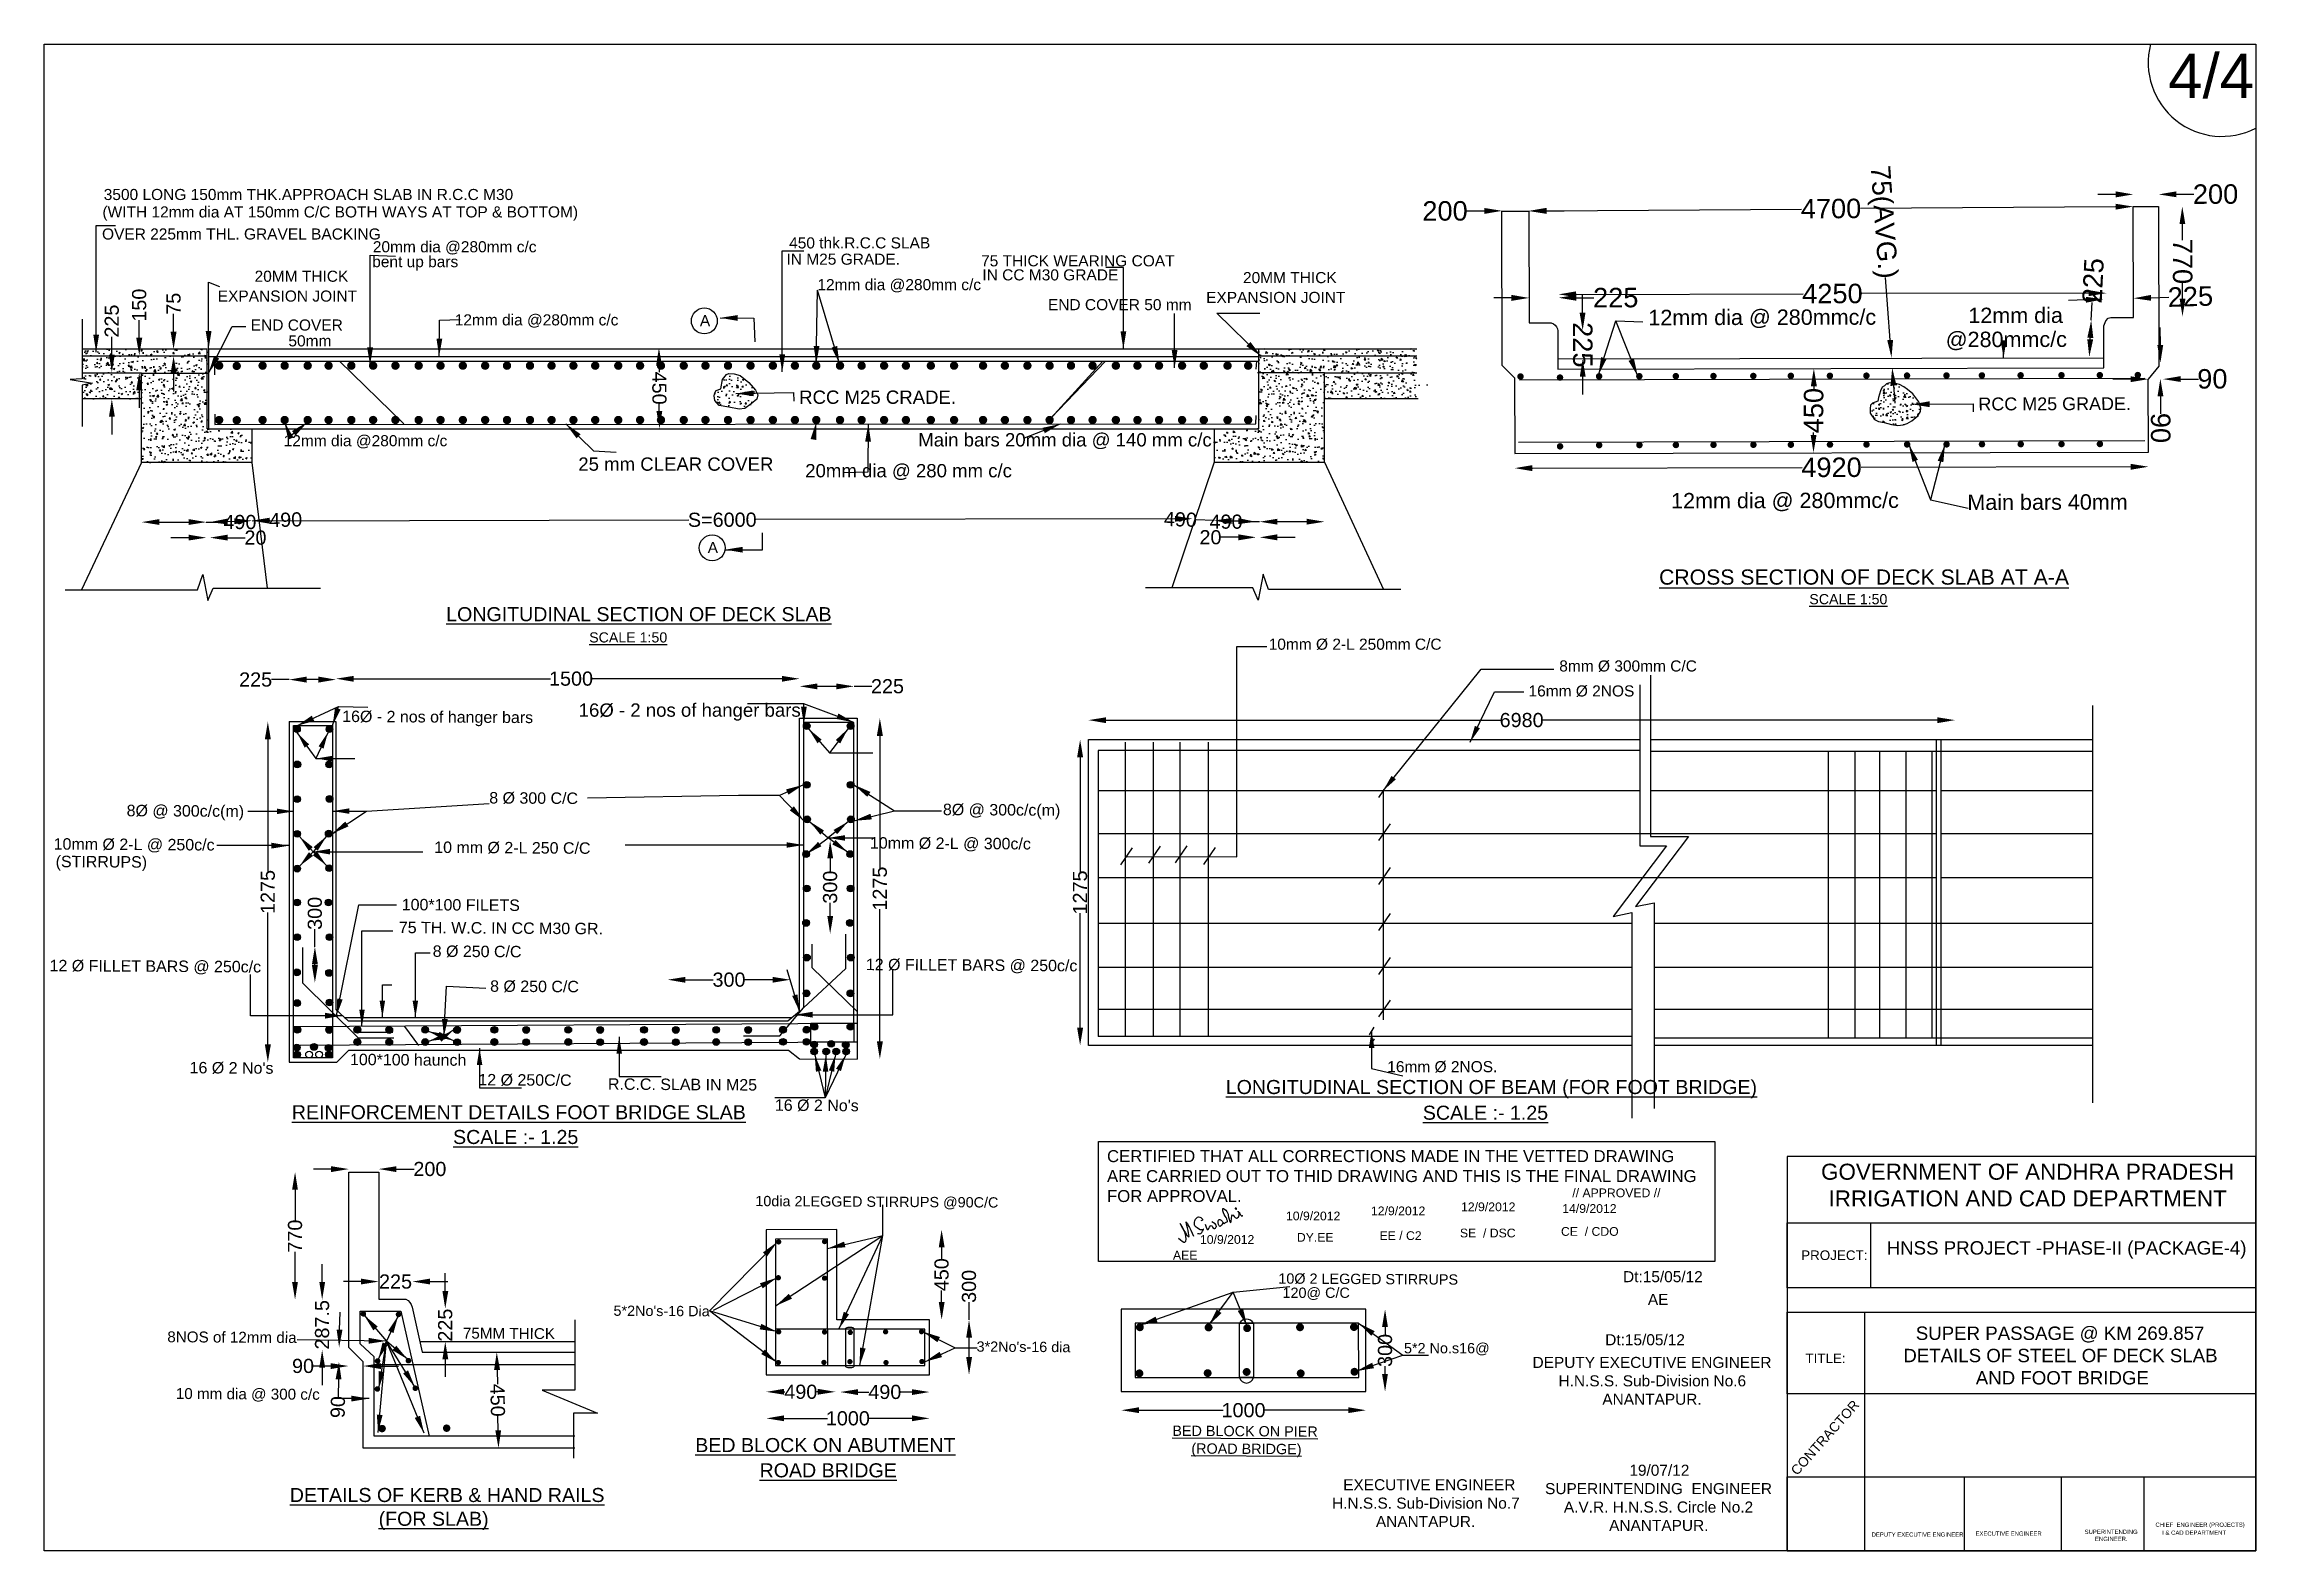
# Model space of a CAD drawing. Header units: millimetres. Extents: x 107893 to 120395, y 5183 to 13696.
import ezdxf

# ---------------------------------------------------------------- set-up
doc = ezdxf.new("R2010")
doc.units = ezdxf.units.MM
doc.header["$MEASUREMENT"] = 0
for name, color, linetype in [('DIMENSION', 7, 'Continuous'), ('DRAWING', 7, 'Continuous'), ('TEXT', 7, 'Continuous')]:
    doc.layers.add(name, color=color, linetype=linetype)
doc.styles.get("Standard").update_dxf_attribs({"font": 'arial.ttf'})
doc.dimstyles.get("Standard").update_dxf_attribs({"dimtxt": 110, "dimasz": 100, "dimexe": 0.18, "dimexo": 0.0625, "dimgap": 0.09, "dimtad": 0, "dimdec": 0, "dimzin": 0, "dimdsep": 46, "dimtxsty": 'Standard', "dimcen": 0.09, "dimse1": 1, "dimse2": 1, "dimadec": 0, "dimazin": 0, "dimtfac": 1, "dimtdec": 0, "dimtofl": 0, "dimtmove": 0, "dimatfit": 3, "dimfxl": 1, "dimtolj": 1, "dimtzin": 0, "dimarcsym": 0})
pattern_1 = [(50, (106250.096, 4181.03), (89.8713, -7.8627), [9.39735, -103.3709]), (355, (106250.1, 4181.03), (-17.3853, 94.2482), [7.5179, -82.6967]), (100.4514, (106257.585, 4180.37), (72.486, 86.3855), [7.9865, -87.85174]), (46.1842, (106250.1, 4206.09), (133.7233, -20.7392), [14.096, -155.0563]), (96.6356, (106261.24, 4204.36), (117.1113, 122.0552), [11.9798, -131.7777]), (351.1842, (106250.1, 4206.09), (117.1113, 122.0552), [11.2768, -124.045]), (21, (106262.626, 4199.82), (74.7913, -50.44736), [9.39735, -103.3709]), (326, (106262.63, 4199.82), (30.4869, 90.8599), [7.5179, -82.6967]), (71.4514, (106268.86, 4195.62), (105.2782, 40.4125), [7.9865, -87.85174]), (37.5, (106250.096, 4181.028), (1.52361, 41.71095), [0, -81.69433, 0, -83.9497, 0, -83.00996]), (7.5, (106250.096, 4181.028), (32.9621, 49.41902), [0, -47.86386, 0, -79.81486, 0, -31.63776]), (327.5, (106222.154, 4181.028), (66.88691, -2.82608), [0, -31.3245, 0, -97.73248, 0, -129.6835]), (317.5, (106209.625, 4181.03), (73.0721, 12.54296), [0, -40.72187, 0, -64.9044, 0, -92.09407])]

msp = doc.modelspace()

# ---------------------------------------------------------------- texts
at = {"layer": 'DRAWING'}
for s, height, p in [('16Ø - 2 nos of hanger bars', 64.649, (109577.2, 9866.5)), ('8Ø @ 300c/c(m)', 64.649, (108358.6, 9334)), ('8 Ø 300 C/C', 64.649, (110408.6, 9405.9)), ('8Ø @ 300c/c(m)', 64.649, (112973.3, 9340)), ('10mm Ø 2-L @ 250c/c ', 64.649, (107946, 9145.3)), ('10 mm Ø 2-L 250 C/C', 64.649, (110097.6, 9126.6)), ('10mm Ø 2-L @ 300c/c ', 64.649, (112560.7, 9151.4)), ('(STIRRUPS)', 64.65, (107957.3, 9046.1)), ('100*100 FILETS', 64.649, (109913.9, 8802.6)), ('75 TH. W.C. IN CC M30 GR.', 64.649, (109897.6, 8673.3)), ('12 Ø FILLET BARS @ 250c/c ', 64.649, (107922.9, 8458.1)), ('8 Ø 250 C/C', 64.649, (110088.9, 8539.4)), ('12 Ø FILLET BARS @ 250c/c ', 64.649, (112537.6, 8464.2)), ('8 Ø 250 C/C', 64.649, (110413.4, 8341.8)), ("16 Ø 2 No's", 64.649, (108714.6, 7881.2)), ('100*100 haunch', 64.649, (109621.3, 7927.4)), ('12 Ø 250C/C', 64.649, (110347.1, 7813.1)), ('R.C.C. SLAB IN M25', 64.649, (111079.5, 7788.5)), ("16 Ø 2 No's", 64.649, (112023.3, 7669.3)), ('10dia 2LEGGED STIRRUPS @90C/C', 58.17, (111912.9, 7130.5)), ('10Ø 2 LEGGED STIRRUPS', 58.17, (114869.7, 6692.7)), ("5*2No's-16 Dia", 58.17, (111111, 6510.8)), ('8NOS of 12mm dia ', 61.565, (108588.5, 6361.4)), ('75MM THICK', 61.56, (110259.6, 6382.2)), ("3*2No's-16 dia", 58.17, (113163.5, 6308)), ('10 mm dia @ 300 c/c', 61.565, (108636.7, 6040.9)), ('%%UBED BLOCK ON PIER', 58.17, (114270.4, 5832.3)), ('%%U(ROAD BRIDGE)', 58.17, (114377.7, 5732))]:
    msp.add_text(s, height=height, rotation=359.65712, dxfattribs=at).set_placement(p)
at = {"layer": 'TEXT'}
for s, height, p in [('4/4', 250, (119900.4, 13392.5)), ('3500 LONG 150mm THK.APPROACH SLAB IN R.C.C M30', 62.649, (108229.2, 12816.1)), ('(WITH 12mm dia AT 150mm C/C BOTH WAYS AT TOP & BOTTOM)', 62.649, (108222, 12717.6)), ('OVER 225mm THL. GRAVEL BACKING', 62.649, (108219.6, 12592.9)), ('bent up bars', 62.649, (109747, 12436.7)), ('20mm dia @280mm c/c', 62.649, (109750.7, 12520.8)), ('IN M25 GRADE.', 62.649, (112089, 12450.6)), ('450 thk.R.C.C SLAB', 62.649, (112104, 12542.6)), ('75 THICK WEARING COAT', 62.649, (113189.1, 12441.3)), ('20MM THICK', 62.65, (109082.1, 12354.1)), ('IN CC M30 GRADE', 62.649, (113196.6, 12361.9)), ('20MM THICK', 62.65, (114669.8, 12346.4)), ('EXPANSION JOINT', 62.649, (108873.8, 12242.1)), ('12mm dia @280mm c/c', 62.649, (112263.8, 12306.7)), ('END COVER 50 mm', 62.649, (113567.1, 12193.6)), ('EXPANSION JOINT', 62.649, (114461.5, 12234.5)), ('END COVER', 62.65, (109060.6, 12078.4)), ('12mm dia @280mm c/c', 62.649, (110213.6, 12107.6)), ('A', 62.6, (111599.4, 12103.2)), ('50mm', 62.65, (109273.3, 11989)), ('RCC M25 CRADE.', 75.179, (112160.6, 11664.4)), ('Main bars 20mm dia @ 140 mm c/c', 75.179, (112833.9, 11423.5)), ('12mm dia @280mm c/c', 62.649, (109246.4, 11424.7)), ('25 mm CLEAR COVER', 75.179, (110912.2, 11286.2)), (' 20mm dia @ 280 mm c/c', 75.179, (112165.8, 11249)), ('A', 62.6, (111643.7, 10821.1)), ('%%UCROSS SECTION OF DECK SLAB AT A-A', 85.797, (117022, 10642.6)), ('%%ULONGITUDINAL SECTION OF DECK SLAB', 79.305, (110165.2, 10436.1)), ('%%USCALE 1:50', 57.388, (117871.5, 10532)), ('%%USCALE 1:50', 57.388, (110973.7, 10315.8)), ('10mm Ø 2-L 250mm C/C', 62.649, (114815.1, 10274.8)), ('8mm Ø 300mm C/C', 62.649, (116457.8, 10151.7)), ('16mm Ø 2NOS', 62.649, (116284.1, 10010.6)), ('16Ø - 2 nos of hanger bars', 75.179, (110914.4, 9896.2)), ('16mm Ø 2NOS.', 62.649, (115485.4, 7887.4)), ('%%ULONGITUDINAL SECTION OF BEAM (FOR FOOT BRIDGE)', 79.305, (114572.4, 7764)), ('%%UREINFORCEMENT DETAILS FOOT BRIDGE SLAB', 79.305, (109292.5, 7621.6)), ('%%USCALE :- 1.25', 79.305, (115686.5, 7618.8)), ('%%USCALE :- 1.25', 79.305, (110204.1, 7481.6)), ('Dt:15/05/12', 62.38, (116818.5, 6700.7)), ('AE ', 62.38, (116958.9, 6572.3)), ('Dt:15/05/12', 62.38, (116717.6, 6344.2)), ('%%UBED BLOCK ON ABUTMENT', 79.305, (111573.2, 5740.7)), ('%%UROAD BRIDGE', 79.305, (111936.9, 5597.9)), ('%%UDETAILS OF KERB & HAND RAILS', 79.305, (109281.2, 5458.4)), ('%%U(FOR SLAB)', 79.305, (109783.4, 5323.9)), ('I & CAD DEPARTMENT', 23.978, (119866.5, 5273))]:
    msp.add_text(s, height=height, dxfattribs=at).set_placement(p)
for s, height, rotation, p in [('12mm dia @ 280mmc/c', 87.174, 0.13367, (116961.6, 12108.6)), ('12mm dia', 87.17, 0.13367, (118770.4, 12120.3)), ('@280mmc/c', 87.17, 0.13367, (118642.6, 11984.5)), ('RCC M25 GRADE.', 72.645, 0.13367, (118827.1, 11627.2)), ('12mm dia @ 280mmc/c', 87.174, 0.13367, (117090, 11073.2)), ('Main bars 40mm', 87.174, 0.13367, (118764.7, 11064.5)), ('CONTRACTOR', 54.27, 48.32395, (117802.4, 5604.8))]:
    msp.add_text(s, height=height, rotation=rotation, dxfattribs=at).set_placement(p)
at = {"layer": 'TEXT', "attachment_point": 1}
for s, insert, char_height, width in [('CERTIFIED THAT ALL CORRECTIONS MADE IN THE VETTED DRAWING ARE CARRIED OUT TO THID DRAWING AND THIS IS THE FINAL DRAWING FOR APPROVAL.', (113901.2, 7446.9), 67.6348, 3393.708), ('12/9/2012', (115393.4, 7128.3), 49.44, 239.756), ('12/9/2012', (115902.7, 7151.4), 49.44, 239.756), ('14/9/2012', (116474.6, 7141.7), 49.44, 239.756), ('// APPROVED //', (116531.4, 7230.2), 49.437, 598.846), ('10/9/2012', (114912.9, 7099.6), 49.44, 239.756), ('SE  / DSC', (115896.2, 7003.3), 49.44, 332.005), ('CE  / CDO', (116467.5, 7012.2), 49.44, 332.005), ('AEE', (114274, 6878), 49.44, 239.756), ('10/9/2012', (114426.7, 6966.8), 49.44, 239.756), ('DY.EE', (114974.5, 6978.7), 49.44, 239.756), (' EE / C2', (115422.4, 6988.5), 49.44, 332.005), ('PROJECT:', (117825.3, 6880.2), 54.27, 506.335), ('120@ C/C ', (114893.3, 6670.1), 58.17, 383.212), ('\\pi552.27;SUPER PASSAGE @ KM 269.857\\P\\pi482.02;DETAILS OF STEEL OF DECK SLAB\\P\\pi862.17; AND FOOT BRIDGE', (117920.9, 6450), 75.536, 2727.067), ('5*2 No.s16@ ', (115579.9, 6357), 58.17, 481.36), ('\\pi397.76;DEPUTY EXECUTIVE ENGINEER\\P\\pi544.52;H.N.S.S. Sub-Division No.6 \\P\\pi792.29;ANANTAPUR.', (115909, 6278.4), 62.38, 2138.681), ('TITLE:', (117849.3, 6297.4), 54.27, 294.272), ('\\pi906.77;19/07/12\\P\\pi430.29;SUPERINTENDING  ENGINEER\\P\\pi536.54;A.V.R. H.N.S.S. Circle No.2\\P\\pi792.29;ANANTAPUR.', (115947.3, 5669.3), 62.38, 2138.681), ('\\pi559.03;  EXECUTIVE ENGINEER\\P\\pi544.5;H.N.S.S. Sub-Division No.7\\P\\pi792.29;ANANTAPUR.', (114629, 5587.3), 62.38, 2138.681), ('DEPUTY EXECUTIVE ENGINEER  ', (118223.6, 5286.7), 23.978, 673.447), ('  EXECUTIVE ENGINEER  ', (118792.3, 5291.9), 23.978, 673.447), ('\\pi63.163;SUPERINTENDING \\P\\pi121.83;ENGINEER.', (119364.7, 5302), 23.978, 422.375), ('CHIEF  ENGINEER (PROJECTS)', (119828.3, 5342), 23.978, 540.186)]:
    msp.add_mtext(s, dxfattribs=dict(at, insert=insert, char_height=char_height, width=width))
at = {"layer": 'TEXT', "color": 7, "width": 2585.029, "attachment_point": 5}
for s, insert, char_height in [('GOVERNMENT OF ANDHRA PRADESH\\PIRRIGATION AND CAD DEPARTMENT', (119105.5, 7248.8), 90.643), ('HNSS PROJECT -PHASE-II (PACKAGE-4)', (119325.8, 6883.3), 75.536)]:
    msp.add_mtext(s, dxfattribs=dict(at, insert=insert, char_height=char_height))

# ---------------------------------------------------------------- blocks, each defined once
blk = doc.blocks.new('*D9')
at = {"layer": 'Defpoints', "color": 0}
for p in [(116206, 11384), (119789, 11392), (119789, 11309)]:
    blk.add_point(p, dxfattribs=at)
at = {"layer": 'DIMENSION', "color": 0, "lineweight": -2}
for p, q in [((116306, 11301), (117831, 11304)), ((119689, 11309), (118164, 11305))]:
    blk.add_line(p, q, dxfattribs=at)
at = {"layer": 'DIMENSION', "color": 0}
for points in [[(116306, 11318), (116306, 11284), (116206, 11301)], [(119689, 11325), (119689, 11292), (119789, 11309)]]:
    blk.add_solid(points, dxfattribs=at)
at = {"layer": 'DIMENSION', "color": 0, "insert": (117997, 11305), "char_height": 110, "attachment_point": 5, "rotation": 0.1337}
blk.add_mtext('\\A1;4920', dxfattribs=at)
blk = doc.blocks.new('*D10')
at = {"layer": 'Defpoints', "color": 0}
for p in [(117897, 11864), (117916, 11864), (117914, 11388)]:
    blk.add_point(p, dxfattribs=at)
at = {"layer": 'DIMENSION', "color": 0, "lineweight": -2}
for p, q in [((117897, 11764), (117897, 11750)), ((117895, 11488), (117895, 11502))]:
    blk.add_line(p, q, dxfattribs=at)
at = {"layer": 'DIMENSION', "color": 0}
for points in [[(117880, 11764), (117914, 11764), (117897, 11864)], [(117879, 11488), (117912, 11488), (117895, 11388)]]:
    blk.add_solid(points, dxfattribs=at)
at = {"layer": 'DIMENSION', "color": 0, "insert": (117896, 11626), "char_height": 110, "attachment_point": 5, "rotation": 89.6666}
blk.add_mtext('\\A1;450', dxfattribs=at)
blk = doc.blocks.new('*D4')
at = {"layer": 'Defpoints', "color": 0}
for p in [(118297, 11922), (118336, 11925), (118301, 11865)]:
    blk.add_point(p, dxfattribs=at)
at = {"layer": 'DIMENSION', "color": 0, "lineweight": -2}
for p, q in [((118328, 12025), (118303, 12378)), ((118347, 11768), (118354, 11668))]:
    blk.add_line(p, q, dxfattribs=at)
at = {"layer": 'DIMENSION', "color": 0}
for points in [[(118345, 12026), (118312, 12024), (118336, 11925)], [(118364, 11769), (118330, 11767), (118340, 11868)]]:
    blk.add_solid(points, dxfattribs=at)
at = {"layer": 'DIMENSION', "color": 0, "insert": (118280, 12691), "char_height": 110, "attachment_point": 5, "rotation": 274.1572}
blk.add_mtext('\\A1;75(AVG.)', dxfattribs=at)
blk = doc.blocks.new('*D11')
at = {"layer": 'Defpoints', "color": 0}
for p in [(116454, 12264), (116287, 12201), (116454, 12202)]:
    blk.add_point(p, dxfattribs=at)
at = {"layer": 'DIMENSION', "color": 0, "lineweight": -2}
for p, q in [((116187, 12263), (116087, 12263)), ((116554, 12264), (116654, 12264))]:
    blk.add_line(p, q, dxfattribs=at)
at = {"layer": 'DIMENSION', "color": 0}
for points in [[(116187, 12280), (116187, 12246), (116287, 12263)], [(116554, 12280), (116554, 12247), (116454, 12264)]]:
    blk.add_solid(points, dxfattribs=at)
at = {"layer": 'DIMENSION', "color": 0, "insert": (116777, 12264), "char_height": 110, "attachment_point": 5, "rotation": 0.1337}
blk.add_mtext('\\A1;225', dxfattribs=at)
blk = doc.blocks.new('*D5')
at = {"layer": 'Defpoints', "color": 0}
for p in [(116557, 12079), (116590, 12079), (116557, 11918)]:
    blk.add_point(p, dxfattribs=at)
at = {"layer": 'DIMENSION', "color": 0, "lineweight": -2}
for p, q in [((116589, 12179), (116589, 12279)), ((116590, 11818), (116590, 11718))]:
    blk.add_line(p, q, dxfattribs=at)
at = {"layer": 'DIMENSION', "color": 0}
for points in [[(116606, 12179), (116573, 12179), (116590, 12079)], [(116607, 11818), (116574, 11818), (116590, 11918)]]:
    blk.add_solid(points, dxfattribs=at)
at = {"layer": 'DIMENSION', "color": 0, "insert": (116590, 11998), "char_height": 110, "attachment_point": 5, "rotation": 270.1337}
blk.add_mtext('\\A1;225', dxfattribs=at)
blk = doc.blocks.new('*D12')
at = {"layer": 'Defpoints', "color": 0}
for p in [(119788, 11804), (119871, 11804), (119871, 11804)]:
    blk.add_point(p, dxfattribs=at)
at = {"layer": 'DIMENSION', "color": 0, "lineweight": -2}
for p, q in [((119688, 11804), (119588, 11803)), ((119971, 11804), (120071, 11804))]:
    blk.add_line(p, q, dxfattribs=at)
at = {"layer": 'DIMENSION', "color": 0}
for points in [[(119688, 11820), (119688, 11787), (119788, 11804)], [(119971, 11821), (119971, 11788), (119871, 11804)]]:
    blk.add_solid(points, dxfattribs=at)
at = {"layer": 'DIMENSION', "color": 0, "insert": (120150, 11805), "char_height": 110, "attachment_point": 5, "rotation": 0.1337}
blk.add_mtext('\\A1;90', dxfattribs=at)
blk = doc.blocks.new('*D13')
at = {"layer": 'Defpoints', "color": 0}
for p in [(119848, 11896), (119848, 11807), (119856, 11807)]:
    blk.add_point(p, dxfattribs=at)
at = {"layer": 'DIMENSION', "color": 0, "lineweight": -2}
for p, q in [((119856, 11996), (119855, 12096)), ((119856, 11707), (119856, 11607))]:
    blk.add_line(p, q, dxfattribs=at)
at = {"layer": 'DIMENSION', "color": 0}
for points in [[(119872, 11996), (119839, 11996), (119856, 11896)], [(119873, 11707), (119840, 11707), (119856, 11807)]]:
    blk.add_solid(points, dxfattribs=at)
at = {"layer": 'DIMENSION', "color": 0, "insert": (119857, 11528), "char_height": 110, "attachment_point": 5, "rotation": 270.1337}
blk.add_mtext('\\A1;90', dxfattribs=at)
blk = doc.blocks.new('*D14')
at = {"layer": 'Defpoints', "color": 0}
for p in [(119465, 12137), (119548, 12133), (119537, 11925)]:
    blk.add_point(p, dxfattribs=at)
at = {"layer": 'DIMENSION', "color": 0, "lineweight": -2}
for p, q in [((119465, 12137), (119470, 12237)), ((119459, 12029), (119460, 12037))]:
    blk.add_line(p, q, dxfattribs=at)
at = {"layer": 'DIMENSION', "color": 0}
for points in [[(119443, 12038), (119477, 12036), (119465, 12137)], [(119443, 12030), (119476, 12028), (119454, 11929)]]:
    blk.add_solid(points, dxfattribs=at)
at = {"layer": 'DIMENSION', "color": 0, "insert": (119476, 12360), "char_height": 110, "attachment_point": 5, "rotation": 87.1089}
blk.add_mtext('\\A1;225', dxfattribs=at)
blk = doc.blocks.new('*D6')
at = {"layer": 'Defpoints', "color": 0}
for p in [(119551, 12290), (116454, 12202), (119552, 12209)]:
    blk.add_point(p, dxfattribs=at)
at = {"layer": 'DIMENSION', "color": 0, "lineweight": -2}
for p, q in [((116554, 12283), (117836, 12286)), ((119451, 12290), (118169, 12287))]:
    blk.add_line(p, q, dxfattribs=at)
at = {"layer": 'DIMENSION', "color": 0}
for points in [[(116553, 12300), (116554, 12267), (116454, 12283)], [(119451, 12307), (119451, 12273), (119551, 12290)]]:
    blk.add_solid(points, dxfattribs=at)
at = {"layer": 'DIMENSION', "color": 0, "insert": (118002, 12287), "char_height": 110, "attachment_point": 5, "rotation": 0.1337}
blk.add_mtext('\\A1;4250', dxfattribs=at)
blk = doc.blocks.new('*D15')
at = {"layer": 'Defpoints', "color": 0}
for p in [(119704, 12261), (119536, 12238), (119704, 12243)]:
    blk.add_point(p, dxfattribs=at)
at = {"layer": 'DIMENSION', "color": 0, "lineweight": -2}
for p, q in [((119435, 12252), (119336, 12249)), ((119804, 12264), (119904, 12267))]:
    blk.add_line(p, q, dxfattribs=at)
at = {"layer": 'DIMENSION', "color": 0}
for points in [[(119435, 12269), (119436, 12236), (119535, 12255)], [(119803, 12280), (119804, 12247), (119704, 12261)]]:
    blk.add_solid(points, dxfattribs=at)
at = {"layer": 'DIMENSION', "color": 0, "insert": (120026, 12270), "char_height": 110, "attachment_point": 5, "rotation": 1.7355}
blk.add_mtext('\\A1;225', dxfattribs=at)
blk = doc.blocks.new('*D16')
at = {"layer": 'Defpoints', "color": 0}
for p in [(119846, 12779), (119847, 12157), (119981, 12158)]:
    blk.add_point(p, dxfattribs=at)
at = {"layer": 'DIMENSION', "color": 0, "lineweight": -2}
for p, q in [((119980, 12680), (119980, 12590)), ((119981, 12258), (119981, 12348))]:
    blk.add_line(p, q, dxfattribs=at)
at = {"layer": 'DIMENSION', "color": 0}
for points in [[(119997, 12680), (119964, 12680), (119980, 12780)], [(119998, 12258), (119965, 12258), (119981, 12158)]]:
    blk.add_solid(points, dxfattribs=at)
at = {"layer": 'DIMENSION', "color": 0, "insert": (119981, 12469), "char_height": 110, "attachment_point": 5, "rotation": 270.1337}
blk.add_mtext('\\A1;770', dxfattribs=at)
blk = doc.blocks.new('*D7')
at = {"layer": 'Defpoints', "color": 0}
for p in [(116135, 12755), (116135, 12555), (116287, 12556)]:
    blk.add_point(p, dxfattribs=at)
at = {"layer": 'DIMENSION', "color": 0, "lineweight": -2}
for p, q in [((116035, 12754), (115935, 12754)), ((116386, 12755), (116486, 12755))]:
    blk.add_line(p, q, dxfattribs=at)
at = {"layer": 'DIMENSION', "color": 0}
for points in [[(116035, 12771), (116035, 12738), (116135, 12755)], [(116386, 12772), (116386, 12739), (116286, 12755)]]:
    blk.add_solid(points, dxfattribs=at)
at = {"layer": 'DIMENSION', "color": 0, "insert": (115812, 12754), "char_height": 110, "attachment_point": 5, "rotation": 0.1337}
blk.add_mtext('\\A1;200', dxfattribs=at)
blk = doc.blocks.new('*D8')
at = {"layer": 'Defpoints', "color": 0}
for p in [(119703, 12779), (116287, 12556), (119704, 12581)]:
    blk.add_point(p, dxfattribs=at)
at = {"layer": 'DIMENSION', "color": 0, "lineweight": -2}
for p, q in [((116385, 12755), (117828, 12765)), ((119603, 12778), (118161, 12768))]:
    blk.add_line(p, q, dxfattribs=at)
at = {"layer": 'DIMENSION', "color": 0}
for points in [[(116385, 12771), (116386, 12738), (116285, 12754)], [(119603, 12795), (119603, 12762), (119703, 12779)]]:
    blk.add_solid(points, dxfattribs=at)
at = {"layer": 'DIMENSION', "color": 0, "insert": (117994, 12767), "char_height": 110, "attachment_point": 5, "rotation": 0.4183}
blk.add_mtext('\\A1;4700', dxfattribs=at)
blk = doc.blocks.new('*D17')
at = {"layer": 'Defpoints', "color": 0}
for p in [(119703, 12779), (119846, 12848), (119846, 12779)]:
    blk.add_point(p, dxfattribs=at)
at = {"layer": 'DIMENSION', "color": 0, "lineweight": -2}
for p, q in [((119603, 12848), (119503, 12848)), ((119946, 12849), (120046, 12849))]:
    blk.add_line(p, q, dxfattribs=at)
at = {"layer": 'DIMENSION', "color": 0}
for points in [[(119603, 12865), (119603, 12831), (119703, 12848)], [(119946, 12865), (119946, 12832), (119846, 12848)]]:
    blk.add_solid(points, dxfattribs=at)
at = {"layer": 'DIMENSION', "color": 0, "insert": (120168, 12849), "char_height": 110, "attachment_point": 5, "rotation": 0.1337}
blk.add_mtext('\\A1;200', dxfattribs=at)
blk = doc.blocks.new('*D18')
at = {"layer": 'Defpoints', "color": 0}
for p in [(108444, 10979), (108809, 10996), (108809, 10979)]:
    blk.add_point(p, dxfattribs=at)
at = {"layer": 'TEXT', "color": 0, "lineweight": -2}
for p, q in [((108544, 10996), (108709, 10996)), ((108809, 10996), (108909, 10996))]:
    blk.add_line(p, q, dxfattribs=at)
at = {"layer": 'TEXT', "color": 0}
for points in [[(108544, 11013), (108544, 10980), (108444, 10996)], [(108709, 11013), (108709, 10980), (108809, 10996)]]:
    blk.add_solid(points, dxfattribs=at)
at = {"layer": 'TEXT', "color": 0, "insert": (108999, 10996), "char_height": 80, "attachment_point": 5}
blk.add_mtext('\\A1;490', dxfattribs=at)
blk = doc.blocks.new('*D19')
at = {"layer": 'Defpoints', "color": 0}
for p in [(114385, 11015), (114385, 11003), (109068, 10992)]:
    blk.add_point(p, dxfattribs=at)
at = {"layer": 'TEXT', "color": 0, "lineweight": -2}
for p, q in [((109168, 11004), (111537, 11009)), ((114285, 11014), (111915, 11010))]:
    blk.add_line(p, q, dxfattribs=at)
at = {"layer": 'TEXT', "color": 0}
for points in [[(109168, 11021), (109168, 10987), (109068, 11004)], [(114285, 11031), (114285, 10998), (114385, 11015)]]:
    blk.add_solid(points, dxfattribs=at)
at = {"layer": 'TEXT', "color": 0, "insert": (111726, 11009), "char_height": 80, "attachment_point": 5, "rotation": 0.118}
blk.add_mtext('\\A1;S=6000', dxfattribs=at)
blk = doc.blocks.new('*D20')
at = {"layer": 'Defpoints', "color": 0}
for p in [(108809, 10996), (108829, 10996), (108829, 10908)]:
    blk.add_point(p, dxfattribs=at)
at = {"layer": 'TEXT', "color": 0, "lineweight": -2}
for p, q in [((108709, 10908), (108609, 10908)), ((108929, 10908), (109029, 10908))]:
    blk.add_line(p, q, dxfattribs=at)
at = {"layer": 'TEXT', "color": 0}
for points in [[(108709, 10925), (108709, 10892), (108809, 10908)], [(108929, 10925), (108929, 10892), (108829, 10908)]]:
    blk.add_solid(points, dxfattribs=at)
at = {"layer": 'TEXT', "color": 0, "insert": (109087, 10908), "char_height": 80, "attachment_point": 5}
blk.add_mtext('\\A1;20', dxfattribs=at)
blk = doc.blocks.new('*D21')
at = {"layer": 'Defpoints', "color": 0}
for p in [(109068, 11004), (109068, 11004), (108829, 10996)]:
    blk.add_point(p, dxfattribs=at)
at = {"layer": 'TEXT', "color": 0, "lineweight": -2}
for p, q in [((109068, 11004), (109168, 11007)), ((108929, 10999), (108968, 11001))]:
    blk.add_line(p, q, dxfattribs=at)
at = {"layer": 'TEXT', "color": 0}
for points in [[(108929, 11016), (108930, 10983), (108829, 10996)], [(108967, 11017), (108968, 10984), (109068, 11004)]]:
    blk.add_solid(points, dxfattribs=at)
at = {"layer": 'TEXT', "color": 0, "insert": (109258, 11009), "char_height": 80, "attachment_point": 5, "rotation": 1.7311}
blk.add_mtext('\\A1;490', dxfattribs=at)
blk = doc.blocks.new('*D25')
at = {"layer": 'Defpoints', "color": 0}
for p in [(111343, 11981), (111368, 11982), (111346, 11524)]:
    blk.add_point(p, dxfattribs=at)
at = {"layer": 'TEXT', "color": 0, "lineweight": -2}
for p, q in [((111369, 11882), (111369, 11843)), ((111370, 11624), (111370, 11663))]:
    blk.add_line(p, q, dxfattribs=at)
at = {"layer": 'TEXT', "color": 0}
for points in [[(111385, 11882), (111352, 11881), (111368, 11982)], [(111387, 11624), (111354, 11624), (111371, 11524)]]:
    blk.add_solid(points, dxfattribs=at)
at = {"layer": 'TEXT', "color": 0, "insert": (111370, 11753), "char_height": 80, "attachment_point": 5, "rotation": 270.318}
blk.add_mtext('\\A1;450', dxfattribs=at)
blk = doc.blocks.new('*D22')
at = {"layer": 'Defpoints', "color": 0}
for p in [(114764, 10998), (114764, 10981), (115130, 10981)]:
    blk.add_point(p, dxfattribs=at)
at = {"layer": 'TEXT', "color": 0, "lineweight": -2}
for p, q in [((114764, 10998), (114664, 10998)), ((115030, 10998), (114864, 10998))]:
    blk.add_line(p, q, dxfattribs=at)
at = {"layer": 'TEXT', "color": 0}
for points in [[(114864, 11015), (114864, 10982), (114764, 10998)], [(115030, 11015), (115030, 10982), (115130, 10998)]]:
    blk.add_solid(points, dxfattribs=at)
at = {"layer": 'TEXT', "color": 0, "insert": (114574, 10998), "char_height": 80, "attachment_point": 5}
blk.add_mtext('\\A1;490', dxfattribs=at)
blk = doc.blocks.new('*D23')
at = {"layer": 'Defpoints', "color": 0}
for p in [(114744, 10998), (114744, 10910), (114764, 10998)]:
    blk.add_point(p, dxfattribs=at)
at = {"layer": 'TEXT', "color": 0, "lineweight": -2}
for p, q in [((114644, 10910), (114544, 10910)), ((114864, 10910), (114964, 10910))]:
    blk.add_line(p, q, dxfattribs=at)
at = {"layer": 'TEXT', "color": 0}
for points in [[(114644, 10927), (114644, 10893), (114744, 10910)], [(114864, 10927), (114864, 10893), (114764, 10910)]]:
    blk.add_solid(points, dxfattribs=at)
at = {"layer": 'TEXT', "color": 0, "insert": (114486, 10910), "char_height": 80, "attachment_point": 5}
blk.add_mtext('\\A1;20', dxfattribs=at)
blk = doc.blocks.new('*D24')
at = {"layer": 'Defpoints', "color": 0}
for p in [(114505, 11005), (114505, 11005), (114744, 10998)]:
    blk.add_point(p, dxfattribs=at)
at = {"layer": 'TEXT', "color": 0, "lineweight": -2}
for p, q in [((114505, 11005), (114405, 11008)), ((114644, 11001), (114605, 11002))]:
    blk.add_line(p, q, dxfattribs=at)
at = {"layer": 'TEXT', "color": 0}
for points in [[(114606, 11019), (114605, 10986), (114505, 11005)], [(114644, 11018), (114643, 10985), (114744, 10998)]]:
    blk.add_solid(points, dxfattribs=at)
at = {"layer": 'TEXT', "color": 0, "insert": (114316, 11011), "char_height": 80, "attachment_point": 5, "rotation": 358.2689}
blk.add_mtext('\\A1;490', dxfattribs=at)
blk = doc.blocks.new('*D27')
at = {"layer": 'Defpoints', "color": 0}
for p in [(108275, 11843), (108327, 11843), (108315, 11692)]:
    blk.add_point(p, dxfattribs=at)
at = {"layer": 'TEXT', "color": 0, "lineweight": -2}
for p, q in [((108275, 11943), (108275, 12043)), ((108275, 11592), (108275, 11492))]:
    blk.add_line(p, q, dxfattribs=at)
at = {"layer": 'TEXT', "color": 0}
for points in [[(108259, 11943), (108292, 11943), (108275, 11843)], [(108259, 11592), (108292, 11592), (108275, 11692)]]:
    blk.add_solid(points, dxfattribs=at)
at = {"layer": 'TEXT', "color": 0, "insert": (108275, 12132), "char_height": 80, "attachment_point": 5, "rotation": 90}
blk.add_mtext('\\A1;225', dxfattribs=at)
blk = doc.blocks.new('*D28')
at = {"layer": 'Defpoints', "color": 0}
for p in [(108430, 11938), (108445, 11938), (108444, 11841)]:
    blk.add_point(p, dxfattribs=at)
at = {"layer": 'TEXT', "color": 0, "lineweight": -2}
for p, q in [((108430, 12038), (108430, 12138)), ((108430, 11741), (108430, 11641))]:
    blk.add_line(p, q, dxfattribs=at)
at = {"layer": 'TEXT', "color": 0}
for points in [[(108413, 12038), (108447, 12038), (108430, 11938)], [(108413, 11741), (108447, 11741), (108430, 11841)]]:
    blk.add_solid(points, dxfattribs=at)
at = {"layer": 'TEXT', "color": 0, "insert": (108430, 12222), "char_height": 80, "attachment_point": 5, "rotation": 90}
blk.add_mtext('\\A1;150', dxfattribs=at)
blk = doc.blocks.new('*D29')
at = {"layer": 'Defpoints', "color": 0}
for p in [(108580, 11935), (108585, 11973), (108624, 11973)]:
    blk.add_point(p, dxfattribs=at)
at = {"layer": 'TEXT', "color": 0, "lineweight": -2}
for p, q in [((108624, 12073), (108624, 12173)), ((108624, 11835), (108624, 11735))]:
    blk.add_line(p, q, dxfattribs=at)
at = {"layer": 'TEXT', "color": 0}
for points in [[(108607, 12073), (108641, 12073), (108624, 11973)], [(108607, 11835), (108641, 11835), (108624, 11935)]]:
    blk.add_solid(points, dxfattribs=at)
at = {"layer": 'TEXT', "color": 0, "insert": (108624, 12230), "char_height": 80, "attachment_point": 5, "rotation": 90}
blk.add_mtext('\\A1;75', dxfattribs=at)
blk = doc.blocks.new('*D30')
at = {"layer": 'Defpoints', "color": 0}
for p in [(113796, 9767), (118695, 9877), (118695, 9767)]:
    blk.add_point(p, dxfattribs=at)
at = {"layer": 'TEXT', "color": 0, "lineweight": -2}
for p, q in [((113896, 9877), (116126, 9877)), ((118595, 9877), (116365, 9877))]:
    blk.add_line(p, q, dxfattribs=at)
at = {"layer": 'TEXT', "color": 0}
for points in [[(113896, 9893), (113896, 9860), (113796, 9877)], [(118595, 9893), (118595, 9860), (118695, 9877)]]:
    blk.add_solid(points, dxfattribs=at)
at = {"layer": 'TEXT', "color": 0, "insert": (116245, 9877), "char_height": 80, "attachment_point": 5}
blk.add_mtext('\\A1;6980', dxfattribs=at)
blk = doc.blocks.new('*D31')
at = {"layer": 'Defpoints', "color": 0}
for p in [(113796, 9767), (113749, 8039), (113796, 8039)]:
    blk.add_point(p, dxfattribs=at)
at = {"layer": 'TEXT', "color": 0, "lineweight": -2}
for p, q in [((113749, 9667), (113749, 9019)), ((113749, 8139), (113749, 8787))]:
    blk.add_line(p, q, dxfattribs=at)
at = {"layer": 'TEXT', "color": 0}
for points in [[(113732, 9667), (113766, 9667), (113749, 9767)], [(113732, 8139), (113766, 8139), (113749, 8039)]]:
    blk.add_solid(points, dxfattribs=at)
at = {"layer": 'TEXT', "color": 0, "insert": (113749, 8903), "char_height": 80, "attachment_point": 5, "rotation": 90}
blk.add_mtext('\\A1;1275', dxfattribs=at)
blk = doc.blocks.new('*D36')
at = {"layer": 'Defpoints', "color": 0}
for p in [(109277, 9868), (109157, 7944), (109277, 7944)]:
    blk.add_point(p, dxfattribs=at)
at = {"layer": 'TEXT', "color": 0, "lineweight": -2}
for p, q in [((109157, 9768), (109157, 9022)), ((109157, 8044), (109157, 8790))]:
    blk.add_line(p, q, dxfattribs=at)
at = {"layer": 'TEXT', "color": 0}
for points in [[(109140, 9768), (109174, 9768), (109157, 9868)], [(109140, 8044), (109174, 8044), (109157, 7944)]]:
    blk.add_solid(points, dxfattribs=at)
at = {"layer": 'TEXT', "color": 0, "insert": (109157, 8906), "char_height": 80, "attachment_point": 5, "rotation": 90}
blk.add_mtext('\\A1;1275', dxfattribs=at)
blk = doc.blocks.new('*D32')
at = {"layer": 'Defpoints', "color": 0}
for p in [(109413, 8596), (109423, 8596), (109415, 8393)]:
    blk.add_point(p, dxfattribs=at)
at = {"layer": 'TEXT', "color": 0, "lineweight": -2}
for p, q in [((109423, 8596), (109423, 8696)), ((109423, 8493), (109423, 8496))]:
    blk.add_line(p, q, dxfattribs=at)
at = {"layer": 'TEXT', "color": 0}
for points in [[(109406, 8496), (109440, 8496), (109423, 8596)], [(109406, 8493), (109440, 8493), (109423, 8393)]]:
    blk.add_solid(points, dxfattribs=at)
at = {"layer": 'TEXT', "color": 0, "insert": (109423, 8785), "char_height": 80, "attachment_point": 5, "rotation": 90}
blk.add_mtext('\\A1;300', dxfattribs=at)
blk = doc.blocks.new('*D33')
at = {"layer": 'Defpoints', "color": 0}
for p in [(111417, 8410), (111417, 8395), (112110, 8410)]:
    blk.add_point(p, dxfattribs=at)
at = {"layer": 'TEXT', "color": 0, "lineweight": -2}
for p, q in [((111517, 8410), (111675, 8410)), ((112010, 8410), (111852, 8410))]:
    blk.add_line(p, q, dxfattribs=at)
at = {"layer": 'TEXT', "color": 0}
for points in [[(111517, 8426), (111517, 8393), (111417, 8410)], [(112010, 8426), (112010, 8393), (112110, 8410)]]:
    blk.add_solid(points, dxfattribs=at)
at = {"layer": 'TEXT', "color": 0, "insert": (111764, 8410), "char_height": 80, "attachment_point": 5}
blk.add_mtext('\\A1;300', dxfattribs=at)
blk = doc.blocks.new('*D34')
at = {"layer": 'Defpoints', "color": 0}
for p in [(112336, 9196), (112345, 9196), (112354, 8670)]:
    blk.add_point(p, dxfattribs=at)
at = {"layer": 'TEXT', "color": 0, "lineweight": -2}
for p, q in [((112336, 9096), (112336, 9021)), ((112336, 8770), (112336, 8845))]:
    blk.add_line(p, q, dxfattribs=at)
at = {"layer": 'TEXT', "color": 0}
for points in [[(112320, 9096), (112353, 9096), (112336, 9196)], [(112320, 8770), (112353, 8770), (112336, 8670)]]:
    blk.add_solid(points, dxfattribs=at)
at = {"layer": 'TEXT', "color": 0, "insert": (112336, 8933), "char_height": 80, "attachment_point": 5, "rotation": 90}
blk.add_mtext('\\A1;300', dxfattribs=at)
blk = doc.blocks.new('*D37')
at = {"layer": 'Defpoints', "color": 0}
for p in [(112488, 9888), (112617, 9888), (112488, 7962)]:
    blk.add_point(p, dxfattribs=at)
at = {"layer": 'TEXT', "color": 0, "lineweight": -2}
for p, q in [((112617, 9788), (112617, 9041)), ((112617, 8062), (112617, 8809))]:
    blk.add_line(p, q, dxfattribs=at)
at = {"layer": 'TEXT', "color": 0}
for points in [[(112600, 9788), (112634, 9788), (112617, 9888)], [(112600, 8062), (112634, 8062), (112617, 7962)]]:
    blk.add_solid(points, dxfattribs=at)
at = {"layer": 'TEXT', "color": 0, "insert": (112617, 8925), "char_height": 80, "attachment_point": 5, "rotation": 90}
blk.add_mtext('\\A1;1275', dxfattribs=at)
blk = doc.blocks.new('*D38')
at = {"layer": 'Defpoints', "color": 0}
for p in [(112471, 10068), (112163, 9888), (112471, 9888)]:
    blk.add_point(p, dxfattribs=at)
at = {"layer": 'TEXT', "color": 0, "lineweight": -2}
for p, q in [((112263, 10068), (112371, 10068)), ((112471, 10068), (112571, 10068))]:
    blk.add_line(p, q, dxfattribs=at)
at = {"layer": 'TEXT', "color": 0}
for points in [[(112263, 10084), (112263, 10051), (112163, 10068)], [(112371, 10084), (112371, 10051), (112471, 10068)]]:
    blk.add_solid(points, dxfattribs=at)
at = {"layer": 'TEXT', "color": 0, "insert": (112660, 10068), "char_height": 80, "attachment_point": 5}
blk.add_mtext('\\A1;225', dxfattribs=at)
blk = doc.blocks.new('*D39')
at = {"layer": 'Defpoints', "color": 0}
for p in [(109542, 10111), (112163, 9888), (109542, 9868)]:
    blk.add_point(p, dxfattribs=at)
at = {"layer": 'TEXT', "color": 0, "lineweight": -2}
for p, q in [((109642, 10111), (110755, 10111)), ((112063, 10111), (110987, 10111))]:
    blk.add_line(p, q, dxfattribs=at)
at = {"layer": 'TEXT', "color": 0}
for points in [[(109642, 10127), (109642, 10094), (109542, 10111)], [(112063, 10127), (112063, 10094), (112163, 10111)]]:
    blk.add_solid(points, dxfattribs=at)
at = {"layer": 'TEXT', "color": 0, "insert": (110871, 10111), "char_height": 80, "attachment_point": 5}
blk.add_mtext('\\A1;1500', dxfattribs=at)
blk = doc.blocks.new('*D35')
at = {"layer": 'Defpoints', "color": 0}
for p in [(109277, 10106), (109277, 9868), (109542, 9868)]:
    blk.add_point(p, dxfattribs=at)
at = {"layer": 'TEXT', "color": 0, "lineweight": -2}
for p, q in [((109277, 10106), (109177, 10106)), ((109442, 10106), (109377, 10106))]:
    blk.add_line(p, q, dxfattribs=at)
at = {"layer": 'TEXT', "color": 0}
for points in [[(109377, 10123), (109377, 10089), (109277, 10106)], [(109442, 10123), (109442, 10089), (109542, 10106)]]:
    blk.add_solid(points, dxfattribs=at)
at = {"layer": 'TEXT', "color": 0, "insert": (109088, 10106), "char_height": 80, "attachment_point": 5}
blk.add_mtext('\\A1;225', dxfattribs=at)
blk = doc.blocks.new('*D42')
at = {"layer": 'Defpoints', "color": 0}
for p in [(110446, 6305), (110456, 5763), (110461, 5763)]:
    blk.add_point(p, dxfattribs=at)
at = {"layer": 'TEXT', "color": 0, "lineweight": -2}
for p, q in [((110453, 6205), (110455, 6124)), ((110459, 5863), (110458, 5944))]:
    blk.add_line(p, q, dxfattribs=at)
at = {"layer": 'TEXT', "color": 0}
for points in [[(110470, 6205), (110436, 6204), (110451, 6305)], [(110476, 5864), (110443, 5863), (110461, 5763)]]:
    blk.add_solid(points, dxfattribs=at)
at = {"layer": 'TEXT', "color": 0, "insert": (110456, 6034), "char_height": 80, "attachment_point": 5, "rotation": 271.0811}
blk.add_mtext('\\A1;450', dxfattribs=at)
blk = doc.blocks.new('*D43')
at = {"layer": 'Defpoints', "color": 0}
for p in [(109613, 6251), (109613, 6227), (109696, 6251)]:
    blk.add_point(p, dxfattribs=at)
at = {"layer": 'TEXT', "color": 0, "lineweight": -2}
for p, q in [((109513, 6227), (109413, 6227)), ((109796, 6227), (109896, 6227))]:
    blk.add_line(p, q, dxfattribs=at)
at = {"layer": 'TEXT', "color": 0}
for points in [[(109513, 6243), (109513, 6210), (109613, 6227)], [(109796, 6243), (109796, 6210), (109696, 6227)]]:
    blk.add_solid(points, dxfattribs=at)
at = {"layer": 'TEXT', "color": 0, "insert": (109356, 6227), "char_height": 80, "attachment_point": 5}
blk.add_mtext('\\A1;90', dxfattribs=at)
blk = doc.blocks.new('*D44')
at = {"layer": 'Defpoints', "color": 0}
for p in [(109559, 6252), (109615, 6331), (109613, 6251)]:
    blk.add_point(p, dxfattribs=at)
at = {"layer": 'TEXT', "color": 0, "lineweight": -2}
for p, q in [((109563, 6432), (109565, 6532)), ((109556, 6152), (109554, 6052))]:
    blk.add_line(p, q, dxfattribs=at)
at = {"layer": 'TEXT', "color": 0}
for points in [[(109546, 6433), (109579, 6432), (109560, 6332)], [(109540, 6152), (109573, 6152), (109559, 6252)]]:
    blk.add_solid(points, dxfattribs=at)
at = {"layer": 'TEXT', "color": 0, "insert": (109553, 5995), "char_height": 80, "attachment_point": 5, "rotation": 88.7018}
blk.add_mtext('\\A1;90', dxfattribs=at)
blk = doc.blocks.new('*D40')
at = {"layer": 'Defpoints', "color": 0}
for p in [(109451, 6602), (109464, 6602), (109451, 6318)]:
    blk.add_point(p, dxfattribs=at)
at = {"layer": 'TEXT', "color": 0, "lineweight": -2}
for p, q in [((109464, 6702), (109464, 6802)), ((109464, 6218), (109464, 6118))]:
    blk.add_line(p, q, dxfattribs=at)
at = {"layer": 'TEXT', "color": 0}
for points in [[(109448, 6702), (109481, 6702), (109464, 6602)], [(109448, 6218), (109481, 6218), (109464, 6318)]]:
    blk.add_solid(points, dxfattribs=at)
at = {"layer": 'TEXT', "color": 0, "insert": (109464, 6460), "char_height": 80, "attachment_point": 5, "rotation": 90}
blk.add_mtext('\\A1;287.5', dxfattribs=at)
blk = doc.blocks.new('*D45')
at = {"layer": 'Defpoints', "color": 0}
for p in [(109784, 6704), (109974, 6704), (109974, 6704)]:
    blk.add_point(p, dxfattribs=at)
at = {"layer": 'TEXT', "color": 0, "lineweight": -2}
for p, q in [((109684, 6704), (109584, 6704)), ((110074, 6704), (110174, 6704))]:
    blk.add_line(p, q, dxfattribs=at)
at = {"layer": 'TEXT', "color": 0}
for points in [[(109684, 6721), (109684, 6688), (109784, 6704)], [(110074, 6721), (110074, 6688), (109974, 6704)]]:
    blk.add_solid(points, dxfattribs=at)
at = {"layer": 'TEXT', "color": 0, "insert": (109879, 6704), "char_height": 80, "attachment_point": 5}
blk.add_mtext('\\A1;225', dxfattribs=at)
blk = doc.blocks.new('*D46')
at = {"layer": 'Defpoints', "color": 0}
for p in [(110160, 6551), (110162, 6551), (110162, 6365)]:
    blk.add_point(p, dxfattribs=at)
at = {"layer": 'TEXT', "color": 0, "lineweight": -2}
for p, q in [((110160, 6651), (110160, 6751)), ((110160, 6265), (110160, 6165))]:
    blk.add_line(p, q, dxfattribs=at)
at = {"layer": 'TEXT', "color": 0}
for points in [[(110144, 6651), (110177, 6651), (110160, 6551)], [(110144, 6265), (110177, 6265), (110160, 6365)]]:
    blk.add_solid(points, dxfattribs=at)
at = {"layer": 'TEXT', "color": 0, "insert": (110160, 6458), "char_height": 80, "attachment_point": 5, "rotation": 90}
blk.add_mtext('\\A1;225', dxfattribs=at)
blk = doc.blocks.new('*D41')
at = {"layer": 'Defpoints', "color": 0}
for p in [(109311, 7323), (109464, 7323), (109464, 6602)]:
    blk.add_point(p, dxfattribs=at)
at = {"layer": 'TEXT', "color": 0, "lineweight": -2}
for p, q in [((109311, 7223), (109311, 7049)), ((109311, 6702), (109311, 6873))]:
    blk.add_line(p, q, dxfattribs=at)
at = {"layer": 'TEXT', "color": 0}
for points in [[(109294, 7223), (109327, 7223), (109311, 7323)], [(109294, 6702), (109327, 6702), (109311, 6602)]]:
    blk.add_solid(points, dxfattribs=at)
at = {"layer": 'TEXT', "color": 0, "insert": (109311, 6961), "char_height": 80, "attachment_point": 5, "rotation": 90}
blk.add_mtext('\\A1;770', dxfattribs=at)
blk = doc.blocks.new('*D47')
at = {"layer": 'Defpoints', "color": 0}
for p in [(109615, 7322), (109784, 7340), (109784, 7322)]:
    blk.add_point(p, dxfattribs=at)
at = {"layer": 'TEXT', "color": 0, "lineweight": -2}
for p, q in [((109515, 7340), (109415, 7340)), ((109884, 7340), (109984, 7340))]:
    blk.add_line(p, q, dxfattribs=at)
at = {"layer": 'TEXT', "color": 0}
for points in [[(109515, 7356), (109515, 7323), (109615, 7340)], [(109884, 7356), (109884, 7323), (109784, 7340)]]:
    blk.add_solid(points, dxfattribs=at)
at = {"layer": 'TEXT', "color": 0, "insert": (110073, 7340), "char_height": 80, "attachment_point": 5}
blk.add_mtext('\\A1;200', dxfattribs=at)
blk = doc.blocks.new('*D49')
at = {"layer": 'Defpoints', "color": 0}
for p in [(112374, 6998), (112966, 6998), (112898, 6488)]:
    blk.add_point(p, dxfattribs=at)
at = {"layer": 'TEXT', "color": 0, "lineweight": -2}
for p, q in [((112966, 6898), (112966, 6833)), ((112966, 6588), (112966, 6653))]:
    blk.add_line(p, q, dxfattribs=at)
at = {"layer": 'TEXT', "color": 0}
for points in [[(112950, 6898), (112983, 6898), (112966, 6998)], [(112950, 6588), (112983, 6588), (112966, 6488)]]:
    blk.add_solid(points, dxfattribs=at)
at = {"layer": 'TEXT', "color": 0, "insert": (112966, 6743), "char_height": 80, "attachment_point": 5, "rotation": 90}
blk.add_mtext('\\A1;450', dxfattribs=at)
blk = doc.blocks.new('*D50')
at = {"layer": 'Defpoints', "color": 0}
for p in [(112898, 6488), (113121, 6488), (112898, 6177)]:
    blk.add_point(p, dxfattribs=at)
at = {"layer": 'TEXT', "color": 0, "lineweight": -2}
for p, q in [((113121, 6488), (113121, 6588)), ((113121, 6277), (113121, 6388))]:
    blk.add_line(p, q, dxfattribs=at)
at = {"layer": 'TEXT', "color": 0}
for points in [[(113105, 6388), (113138, 6388), (113121, 6488)], [(113105, 6277), (113138, 6277), (113121, 6177)]]:
    blk.add_solid(points, dxfattribs=at)
at = {"layer": 'TEXT', "color": 0, "insert": (113121, 6677), "char_height": 80, "attachment_point": 5, "rotation": 90}
blk.add_mtext('\\A1;300', dxfattribs=at)
blk = doc.blocks.new('*D51')
at = {"layer": 'Defpoints', "color": 0}
for p in [(112393, 6177), (112898, 6177), (112898, 6080)]:
    blk.add_point(p, dxfattribs=at)
at = {"layer": 'TEXT', "color": 0, "lineweight": -2}
for p, q in [((112493, 6080), (112555, 6080)), ((112798, 6080), (112735, 6080))]:
    blk.add_line(p, q, dxfattribs=at)
at = {"layer": 'TEXT', "color": 0}
for points in [[(112493, 6096), (112493, 6063), (112393, 6080)], [(112798, 6096), (112798, 6063), (112898, 6080)]]:
    blk.add_solid(points, dxfattribs=at)
at = {"layer": 'TEXT', "color": 0, "insert": (112645, 6080), "char_height": 80, "attachment_point": 5}
blk.add_mtext('\\A1;490', dxfattribs=at)
blk = doc.blocks.new('*D52')
at = {"layer": 'Defpoints', "color": 0}
for p in [(111975, 6177), (111975, 6081), (112366, 6075)]:
    blk.add_point(p, dxfattribs=at)
at = {"layer": 'TEXT', "color": 0, "lineweight": -2}
for p, q in [((112075, 6081), (112080, 6081)), ((112266, 6081), (112260, 6081))]:
    blk.add_line(p, q, dxfattribs=at)
at = {"layer": 'TEXT', "color": 0}
for points in [[(112075, 6098), (112075, 6065), (111975, 6081)], [(112266, 6098), (112266, 6065), (112366, 6081)]]:
    blk.add_solid(points, dxfattribs=at)
at = {"layer": 'TEXT', "color": 0, "insert": (112170, 6081), "char_height": 80, "attachment_point": 5}
blk.add_mtext('\\A1;490', dxfattribs=at)
blk = doc.blocks.new('*D48')
at = {"layer": 'Defpoints', "color": 0}
for p in [(111975, 6177), (112898, 6177), (112898, 5931)]:
    blk.add_point(p, dxfattribs=at)
at = {"layer": 'TEXT', "color": 0, "lineweight": -2}
for p, q in [((112075, 5931), (112321, 5931)), ((112798, 5931), (112552, 5931))]:
    blk.add_line(p, q, dxfattribs=at)
at = {"layer": 'TEXT', "color": 0}
for points in [[(112075, 5948), (112075, 5915), (111975, 5931)], [(112798, 5948), (112798, 5915), (112898, 5931)]]:
    blk.add_solid(points, dxfattribs=at)
at = {"layer": 'TEXT', "color": 0, "insert": (112436, 5931), "char_height": 80, "attachment_point": 5}
blk.add_mtext('\\A1;1000', dxfattribs=at)
blk = doc.blocks.new('*D53')
at = {"layer": 'Defpoints', "color": 0}
for p in [(115365, 6548), (115473, 6548), (115365, 6082)]:
    blk.add_point(p, dxfattribs=at)
at = {"layer": 'TEXT', "color": 0, "lineweight": -2}
for p, q in [((115473, 6448), (115473, 6404)), ((115473, 6182), (115473, 6227))]:
    blk.add_line(p, q, dxfattribs=at)
at = {"layer": 'TEXT', "color": 0}
for points in [[(115456, 6448), (115489, 6448), (115473, 6548)], [(115456, 6182), (115489, 6182), (115473, 6082)]]:
    blk.add_solid(points, dxfattribs=at)
at = {"layer": 'TEXT', "color": 0, "insert": (115473, 6315), "char_height": 80, "attachment_point": 5, "rotation": 90}
blk.add_mtext('\\A1;300', dxfattribs=at)
blk = doc.blocks.new('*D54')
at = {"layer": 'Defpoints', "color": 0}
for p in [(113982, 6082), (115365, 6082), (115365, 5977)]:
    blk.add_point(p, dxfattribs=at)
at = {"layer": 'TEXT', "color": 0, "lineweight": -2}
for p, q in [((114082, 5977), (114558, 5977)), ((115265, 5977), (114789, 5977))]:
    blk.add_line(p, q, dxfattribs=at)
at = {"layer": 'TEXT', "color": 0}
for points in [[(114082, 5994), (114082, 5961), (113982, 5977)], [(115265, 5994), (115265, 5961), (115365, 5977)]]:
    blk.add_solid(points, dxfattribs=at)
at = {"layer": 'TEXT', "color": 0, "insert": (114673, 5977), "char_height": 80, "attachment_point": 5}
blk.add_mtext('\\A1;1000', dxfattribs=at)

# ---------------------------------------------------------------- dimensions: what is measured, and where the dimension line sits
at = {"layer": 'DIMENSION'}
for base, p1, p2, angle, text, picture, middle in [((118335.5, 11925), (118301.3, 11864.9), (118297.1, 11922.2), 94.15723, '75(AVG.)', '*D4', (118279.8, 12691.3)), ((116589.7, 12078.8), (116557.3, 11918.2), (116557, 12078.7), 90.13367, '225', '*D5', (116589.8, 11998.5))]:
    dim = msp.add_linear_dim(base=base, p1=p1, p2=p2, angle=angle, text=text, dimstyle='Standard', dxfattribs=at)
    dim.commit()
    dim.dimension.update_dxf_attribs({"geometry": picture, "text_midpoint": middle, "dimtype": 161})
for p1, p2, distance, text, picture, middle in [((119702.9, 12779), (119845.7, 12779.4), 69.1, '200', '*D17', (120167.9, 12849.2)), ((116286.9, 12555.8), (116135.1, 12555.5), -199.2, '200', '*D7', (115812.3, 12753.9)), ((116286.9, 12555.8), (119704.3, 12580.8), 198.3, '4700', '*D8', (117994.1, 12766.6)), ((119845.7, 12779.4), (119847.2, 12157.3), 134.3, '770', '*D16', (119980.7, 12468.6)), ((119537.1, 11925.1), (119547.6, 12133), 82.8, '225', '*D14', (119476.2, 12359.9)), ((116286.7, 12201.4), (116453.7, 12201.8), 61.7, '225', '*D11', (116776.5, 12264.3)), ((116453.7, 12201.8), (119551.5, 12209.1), 81.2, '4250', '*D6', (118002.4, 12286.7)), ((119536, 12237.7), (119704.1, 12242.8), 17.7, '225', '*D15', (120026.4, 12270.3)), ((119847.8, 11896.3), (119848, 11807), 8, '90', '*D13', (119856.7, 11528.3)), ((117913.6, 11387.8), (117916.4, 11864.2), 18.9, '450', '*D10', (117896.1, 11626.1)), ((119787.7, 11804.3), (119871, 11804.5), -0.4, '90', '*D12', (120149.7, 11804.7)), ((116205.9, 11383.9), (119788.7, 11392.2), -83.2, '4920', '*D9', (117997.5, 11304.8))]:
    dim = msp.add_aligned_dim(p1=p1, p2=p2, distance=distance, text=text, dimstyle='Standard', dxfattribs=at)
    dim.commit()
    dim.dimension.update_dxf_attribs({"geometry": picture, "text_midpoint": middle})
at = {"layer": 'TEXT'}
for base, p1, p2, text, picture, middle in [((108430, 11937.6), (108444.1, 11840.6), (108445.5, 11937.6), '150', '*D28', (108430, 12222.1)), ((108624, 11972.7), (108580.4, 11934.7), (108584.7, 11972.7), '75', '*D29', (108624, 12230)), ((108275.3, 11842.9), (108315.3, 11691.9), (108326.7, 11842.9), '225', '*D27', (108275.3, 12132.3)), ((112617.1, 9888.1), (112487.8, 7961.9), (112487.8, 9888.1), '1275', '*D37', (112617.1, 8925)), ((109157.2, 7943.6), (109277.3, 9868.3), (109277.3, 7943.6), '1275', '*D36', (109157.2, 8906)), ((113749, 8039.1), (113795.5, 9767.2), (113795.5, 8039.1), '1275', '*D31', (113749, 8903.2)), ((112336.2, 9196.2), (112353.7, 8669.8), (112345.1, 9196.2), '300', '*D34', (112336.2, 8933)), ((109423, 8596.3), (109415.4, 8392.9), (109413.4, 8596.3), '300', '*D32', (109423, 8784.6)), ((112966.4, 6997.6), (112897.9, 6488.4), (112373.8, 6997.6), '450', '*D49', (112966.4, 6743)), ((115472.7, 6548.2), (115364.9, 6082.2), (115364.9, 6548.2), '300', '*D53', (115472.7, 6315.2))]:
    dim = msp.add_linear_dim(base=base, p1=p1, p2=p2, angle=90, text=text, dimstyle='Standard', override={"dimtxt": 80, "dimfxl": 2000}, dxfattribs=at)
    dim.commit()
    dim.dimension.update_dxf_attribs({"geometry": picture, "text_midpoint": middle})
for p1, p2, distance, text, picture, middle in [((111346, 11523.9), (111343.4, 11981.4), -24.8, '450', '*D25', (111369.5, 11752.8)), ((108443.6, 10979.3), (108809.3, 10979.3), 17.1, '490', '*D18', (108999.2, 10996.5)), ((108829.5, 10996.5), (109067.9, 11003.7), 0, '490', '*D21', (109257.8, 11009.4)), ((109067.9, 10991.8), (114384.7, 11002.8), 11.8, 'S=6000', '*D19', (111726.3, 11009.1)), ((114743.8, 10998.2), (114505.4, 11005.4), 0, '490', '*D24', (114315.6, 11011.1)), ((115129.7, 10981.1), (114764, 10981.1), -17.1, '490', '*D22', (114574.1, 10998.2)), ((108809.3, 10996.5), (108829.5, 10996.5), -88.2, '20', '*D20', (109087.4, 10908.3)), ((114764, 10998.2), (114743.8, 10998.2), 88.2, '20', '*D23', (114485.9, 10910)), ((109614.7, 7322), (109783.7, 7322), 17.6, '200', '*D47', (110072.8, 7339.6)), ((109451.5, 6318.4), (109451.5, 6602.3), -12.8, '287.5', '*D40', (109464.3, 6460.4)), ((109783.7, 6704.4), (109973.7, 6704.4), 0, '225', '*D45', (109878.7, 6704.4)), ((110162.1, 6365.1), (110162.1, 6551.3), 1.6, '225', '*D46', (110160.5, 6458.2)), ((109614.7, 6331.2), (109612.9, 6250.8), -54.3, '90', '*D44', (109552.8, 5994.9)), ((109695.5, 6250.8), (109612.9, 6250.8), 24.1, '90', '*D43', (109355.7, 6226.8)), ((110446, 6304.6), (110456.3, 5763.3), 5.1, '450', '*D42', (110456.3, 6034))]:
    dim = msp.add_aligned_dim(p1=p1, p2=p2, distance=distance, text=text, dimstyle='Standard', override={"dimtxt": 80, "dimfxl": 2000}, dxfattribs=at)
    dim.commit()
    dim.dimension.update_dxf_attribs({"geometry": picture, "text_midpoint": middle})
for base, p1, p2, text, picture, middle in [((109277.3, 10106.1), (109541.8, 9868.3), (109277.3, 9868.3), '225', '*D35', (109087.8, 10106.1)), ((112470.6, 10067.8), (112163.1, 9888.1), (112470.6, 9888.1), '225', '*D38', (112660.1, 10067.8)), ((118694.9, 9876.6), (113795.5, 9767.2), (118694.9, 9767.2), '6980', '*D30', (116245.2, 9876.6)), ((111417.4, 8409.7), (112110, 8409.7), (111417.4, 8395.2), '300', '*D33', (111763.7, 8409.7)), ((111974.8, 6081.5), (112365.6, 6075.1), (111974.8, 6177.4), '490', '*D52', (112170.2, 6081.5)), ((112897.9, 5931.5), (111974.8, 6177.4), (112897.9, 6177.4), '1000', '*D48', (112436.3, 5931.5)), ((112897.9, 6079.7), (112392.7, 6177.4), (112897.9, 6177.4), '490', '*D51', (112645.3, 6079.7)), ((115364.9, 5977.3), (113981.7, 6082.2), (115364.9, 6082.2), '1000', '*D54', (114673.3, 5977.3))]:
    dim = msp.add_linear_dim(base=base, p1=p1, p2=p2, text=text, dimstyle='Standard', override={"dimtxt": 80, "dimfxl": 2000}, dxfattribs=at)
    dim.commit()
    dim.dimension.update_dxf_attribs({"geometry": picture, "text_midpoint": middle})
dim = msp.add_linear_dim(base=(109541.8, 10110.6), p1=(112163.1, 9888.1), p2=(109541.8, 9868.3), text='1500', dimstyle='Standard', override={"dimtxt": 80, "dimfxl": 2000}, dxfattribs=at)
dim.commit()
dim.dimension.update_dxf_attribs({"geometry": '*D39', "text_midpoint": (110871.1, 10110.6), "dimtype": 160})
for base, p1, p2, text, picture, middle, dimtype in [((109310.6, 7323), (109464.3, 6602.3), (109464.3, 7323), '770', '*D41', (109310.6, 6961.2), 161), ((113121.3, 6488.4), (112897.9, 6177.4), (112897.9, 6488.4), '300', '*D50', (113121.3, 6676.7), 160)]:
    dim = msp.add_linear_dim(base=base, p1=p1, p2=p2, angle=90, text=text, dimstyle='Standard', override={"dimtxt": 80, "dimfxl": 2000}, dxfattribs=at)
    dim.commit()
    dim.dimension.update_dxf_attribs({"geometry": picture, "text_midpoint": middle, "dimtype": dimtype})

# ---------------------------------------------------------------- hatches: boundary and pattern name
at = {"layer": 'DRAWING'}
h = msp.add_hatch(dxfattribs=at)
h.set_pattern_fill('AR-CONC', color=256, scale=12.529806)
h.set_pattern_definition(pattern_1)
h.paths.add_polyline_path([(108442.8, 11333.8), (109066.9, 11333.8), (109066.9, 11523.9), (108822.3, 11523.9), (108814.9, 11523.9), (108814.9, 11838.6), (108442.8, 11838.6)])
h.paths.add_polyline_path([(108106.7, 11933.8), (108106.6, 11838.6), (108814.9, 11838.6), (108814.9, 11933.8)])
h.paths.add_polyline_path([(108106.7, 11973.6), (108106.7, 11933.8), (108814.9, 11933.8), (108814.9, 11973.6)])
h.paths.add_polyline_path([(108108, 11770.1), (108108, 11692.2), (108442.8, 11692.2), (108442.8, 11838.6), (108106.6, 11838.6), (108106.6, 11806), (108038.9, 11801.8), (108166.1, 11781.1)])
h = msp.add_hatch(dxfattribs=at)
h.set_pattern_fill('AR-CONC', color=256, scale=12.529806)
h.set_pattern_definition([(130, (117323.225, 4182.75), (-89.8713, -7.8627), [9.3974, -103.3709]), (185, (117323.22, 4182.75), (17.3853, 94.2482), [7.5179, -82.6967]), (79.5486, (117315.735, 4182.09), (-72.486, 86.3855), [7.9865, -87.8517]), (133.8158, (117323.22, 4207.81), (-133.7233, -20.7392), [14.096, -155.0563]), (83.3644, (117312.08, 4206.08), (-117.1113, 122.0552), [11.9798, -131.7777]), (188.8158, (117323.22, 4207.81), (-117.1113, 122.0552), [11.2768, -124.045]), (159, (117310.695, 4201.544), (-74.7913, -50.44736), [9.3974, -103.3709]), (214, (117310.695, 4201.54), (-30.4869, 90.8599), [7.5179, -82.6967]), (108.5486, (117304.46, 4197.34), (-105.2782, 40.4125), [7.9865, -87.8517]), (142.5, (117323.225, 4182.75), (-1.5236, 41.71095), [0, -81.69433, 0, -83.9497, 0, -83.00996]), (172.5, (117323.225, 4182.75), (-32.9621, 49.41902), [0, -47.86386, 0, -79.81486, 0, -31.63776]), (212.5, (117351.166, 4182.75), (-66.88691, -2.82608), [0, -31.3245, 0, -97.7325, 0, -129.6835]), (222.5, (117363.696, 4182.75), (-73.0721, 12.54296), [0, -40.72187, 0, -64.9044, 0, -92.09407])])
h.paths.add_polyline_path([(115130.5, 11335.5), (114506.5, 11335.5), (114506.5, 11525.6), (114751, 11525.6), (114758.5, 11525.6), (114758.5, 11840.4), (115130.5, 11840.4)])
h.paths.add_polyline_path([(115653.5, 11792), (115653.5, 11840.4), (115130.5, 11840.4), (115130.5, 11693.9), (115660.9, 11693.9), (115660.9, 11722.4), (115600.1, 11744.6), (115733.5, 11769.8)])
h.paths.add_polyline_path([(115653.5, 11840.4), (115653.5, 11935.5), (114758.5, 11935.5), (114758.5, 11840.4)])
h.paths.add_polyline_path([(115653.5, 11935.5), (115653.5, 11975.4), (114758.5, 11975.4), (114758.5, 11935.5)])
h = msp.add_hatch(dxfattribs=at)
h.set_pattern_fill('AR-CONC', color=256, scale=12.529806)
h.set_pattern_definition(pattern_1)
h.paths.add_polyline_path([(111718.7, 11749.9), (111691.9, 11739.7), (111684.1, 11726.3), (111679.3, 11709.8), (111684.1, 11683.1), (111709.2, 11655.6), (111762.8, 11645.3), (111821.8, 11633.5), (111854.1, 11638.3), (111888.7, 11664.2), (111921.7, 11691.7), (111928, 11715.3), (111914.7, 11742), (111876.9, 11784.5), (111826.5, 11823.8), (111793.5, 11834), (111763.5, 11835.6), (111750.2, 11829.3), (111728.1, 11801)])
h = msp.add_hatch(dxfattribs=at)
h.set_pattern_fill('AR-CONC', color=256, scale=10.89676, angle=0.13367)
h.set_pattern_definition([(50.1337, (115212.99, 7782.576), (78.17386, -6.6556), [8.1726, -89.8983]), (355.1337, (115212.99, 7782.58), (-15.3106, 81.9291), [6.538, -71.9186]), (100.5851, (115219.505, 7782.02), (62.8633, 75.2735), [6.9456, -76.4018]), (46.3179, (115212.94, 7804.37), (116.3365, -17.7649), [12.2589, -134.8474]), (96.7693, (115222.63, 7802.89), (101.6, 106.3847), [10.4184, -114.6027]), (351.3178, (115212.94, 7804.37), (101.6, 106.3847), [9.807, -107.878]), (21.1337, (115223.85, 7798.95), (65.1457, -43.72055), [8.1726, -89.8983]), (326.1337, (115223.85, 7798.95), (26.3291, 79.0795), [6.538, -71.9186]), (71.5851, (115229.28, 7795.3), (91.4748, 35.359), [6.9456, -76.4018]), (37.6337, (115212.99, 7782.576), (1.2404, 36.27764), [0, -71.04687, 0, -73.0083, 0, -72.19103]), (7.6337, (115212.99, 7782.576), (28.5657, 43.04486), [0, -41.62562, 0, -69.41236, 0, -27.51432]), (327.6337, (115188.69, 7782.52), (58.17492, -2.32203), [0, -27.2419, 0, -84.99473, 0, -112.78146]), (317.6337, (115177.794, 7782.494), (63.52277, 11.05643), [0, -35.41447, 0, -56.4452, 0, -80.0912])])
h.paths.add_polyline_path([(118258.1, 11680.4), (118228.3, 11668.2), (118217.2, 11656.1), (118215.3, 11638.4), (118215.4, 11611.4), (118239.7, 11575.2), (118263, 11564.1), (118293.8, 11559.5), (118336.7, 11547.5), (118372.1, 11542), (118401.9, 11545.8), (118425.2, 11554.2), (118451.2, 11569.2), (118485.6, 11596.2), (118500.5, 11621.4), (118502.3, 11639.1), (118491, 11676.3), (118457.4, 11720), (118425.7, 11745), (118405.1, 11760.8), (118380.9, 11772.8), (118353.8, 11781.2), (118324.9, 11782.9), (118308.2, 11777.3), (118297, 11766.1), (118284, 11758.7), (118272.9, 11738.1), (118262.7, 11700.9)])
h = msp.add_hatch(color=256, dxfattribs=at)
h.paths.add_polyline_path([(109340.7, 9826.2, 0.1836477), (109335.9, 9838.7), (109307.6, 9838.7, 0.1064012), (109303.6, 9831.8), (109303.6, 9820.5, 0.8591403)])
h.paths.add_polyline_path([(109307.6, 9838.7), (109335.9, 9838.7, 0.4491542)])
h = msp.add_hatch(color=256, dxfattribs=at)
h.paths.add_polyline_path([(109524.1, 9826.2, 0.1836477), (109519.3, 9838.7), (109491, 9838.7, 0.1064012), (109487.1, 9831.8), (109487.1, 9820.5, 0.8591403)])
h.paths.add_polyline_path([(109491, 9838.7), (109519.3, 9838.7, 0.4491542)])
h = msp.add_hatch(color=256, dxfattribs=at)
h.paths.add_polyline_path([(112222.3, 9843.8, 0.1836477), (112217.5, 9856.4), (112189.2, 9856.4, 0.1064012), (112185.3, 9849.4), (112185.3, 9838.1, 0.8591403)])
h.paths.add_polyline_path([(112189.2, 9856.4), (112217.5, 9856.4, 0.4491542)])
h = msp.add_hatch(color=256, dxfattribs=at)
h.paths.add_polyline_path([(112470.6, 9843.8, 0.1836477), (112465.8, 9856.4), (112437.5, 9856.4, 0.1064012), (112433.6, 9849.4), (112433.6, 9838.1, 0.8591403)])
h.paths.add_polyline_path([(112437.5, 9856.4), (112465.8, 9856.4, 0.4491542)])
h = msp.add_hatch(color=256, dxfattribs=at)
h.paths.add_polyline_path([(109342.6, 9626.7, 0.1836477), (109337.8, 9639.3), (109309.5, 9639.3, 0.1064012), (109305.5, 9632.3), (109305.5, 9621, 0.8591403)])
h.paths.add_polyline_path([(109309.5, 9639.3), (109337.8, 9639.3, 0.4491542)])
h = msp.add_hatch(color=256, dxfattribs=at)
h.paths.add_polyline_path([(109523.2, 9626.7, 0.1836477), (109518.4, 9639.3), (109490, 9639.3, 0.1064012), (109486.1, 9632.3), (109486.1, 9621, 0.8591403)])
h.paths.add_polyline_path([(109490, 9639.3), (109518.4, 9639.3, 0.4491542)])
h = msp.add_hatch(color=256, dxfattribs=at)
h.paths.add_polyline_path([(112222.3, 9511.5, 0.1836477), (112217.5, 9524.1), (112189.2, 9524.1, 0.1064012), (112185.3, 9517.1), (112185.3, 9505.8, 0.8591403)])
h.paths.add_polyline_path([(112189.2, 9524.1), (112217.5, 9524.1, 0.4491542)])
h = msp.add_hatch(color=256, dxfattribs=at)
h.paths.add_polyline_path([(112470.6, 9511.5, 0.1836477), (112465.8, 9524.1), (112437.5, 9524.1, 0.1064012), (112433.6, 9517.1), (112433.6, 9505.8, 0.8591403)])
h.paths.add_polyline_path([(112437.5, 9524.1), (112465.8, 9524.1, 0.4491542)])
h = msp.add_hatch(color=256, dxfattribs=at)
h.paths.add_polyline_path([(109341.7, 9430.7, 0.1836477), (109336.9, 9443.3), (109308.5, 9443.3, 0.1064012), (109304.6, 9436.3), (109304.6, 9425, 0.8591403)])
h.paths.add_polyline_path([(109308.5, 9443.3), (109336.9, 9443.3, 0.4491542)])
h = msp.add_hatch(color=256, dxfattribs=at)
h.paths.add_polyline_path([(109525.1, 9431.6, 0.1836477), (109520.3, 9444.2), (109492, 9444.2, 0.1064012), (109488, 9437.3), (109488, 9426, 0.8591403)])
h.paths.add_polyline_path([(109492, 9444.2), (109520.3, 9444.2, 0.4491542)])
h = msp.add_hatch(color=256, dxfattribs=at)
h.paths.add_polyline_path([(109341.7, 9234.3, 0.1836477), (109336.9, 9246.9), (109308.5, 9246.9, 0.1064012), (109304.6, 9240), (109304.6, 9228.7, 0.8591403)])
h.paths.add_polyline_path([(109308.5, 9246.9), (109336.9, 9246.9, 0.4491542)])
h = msp.add_hatch(color=256, dxfattribs=at)
h.paths.add_polyline_path([(109520.3, 9235.3, 0.1836477), (109515.5, 9247.9), (109487.2, 9247.9, 0.1064012), (109483.2, 9240.9), (109483.2, 9229.6, 0.8591403)])
h.paths.add_polyline_path([(109487.2, 9247.9), (109515.5, 9247.9, 0.4491542)])
h = msp.add_hatch(color=256, dxfattribs=at)
h.paths.add_polyline_path([(112224.3, 9316.4, 0.1836477), (112219.5, 9329), (112191.1, 9329, 0.1064012), (112187.2, 9322.1), (112187.2, 9310.8, 0.8591403)])
h.paths.add_polyline_path([(112191.1, 9329), (112219.5, 9329, 0.4491542)])
h = msp.add_hatch(color=256, dxfattribs=at)
h.paths.add_polyline_path([(112472.6, 9316.4, 0.1836477), (112467.8, 9329), (112439.4, 9329, 0.1064012), (112435.5, 9322.1), (112435.5, 9310.8, 0.8591403)])
h.paths.add_polyline_path([(112439.4, 9329), (112467.8, 9329, 0.4491542)])
h = msp.add_hatch(color=256, dxfattribs=at)
h.paths.add_polyline_path([(112219.5, 9120.1, 0.1836477), (112214.7, 9132.7), (112186.3, 9132.7, 0.1064012), (112182.4, 9125.7), (112182.4, 9114.4, 0.8591403)])
h.paths.add_polyline_path([(112186.3, 9132.7), (112214.7, 9132.7, 0.4491542)])
h = msp.add_hatch(color=256, dxfattribs=at)
h.paths.add_polyline_path([(112467.8, 9120.1, 0.1836477), (112463, 9132.7), (112434.6, 9132.7, 0.1064012), (112430.7, 9125.7), (112430.7, 9114.4, 0.8591403)])
h.paths.add_polyline_path([(112434.6, 9132.7), (112463, 9132.7, 0.4491542)])
h = msp.add_hatch(color=256, dxfattribs=at)
h.paths.add_polyline_path([(109341.7, 9037.7, 0.1836477), (109336.9, 9050.3), (109308.5, 9050.3, 0.1064012), (109304.6, 9043.4), (109304.6, 9032.1, 0.8591403)])
h.paths.add_polyline_path([(109308.5, 9050.3), (109336.9, 9050.3, 0.4491542)])
h = msp.add_hatch(color=256, dxfattribs=at)
h.paths.add_polyline_path([(109523.2, 9040.6, 0.1836477), (109518.4, 9053.2), (109490, 9053.2, 0.1064012), (109486.1, 9046.2), (109486.1, 9034.9, 0.8591403)])
h.paths.add_polyline_path([(109490, 9053.2), (109518.4, 9053.2, 0.4491542)])
h = msp.add_hatch(color=256, dxfattribs=at)
h.paths.add_polyline_path([(112222.3, 8925.4, 0.1836477), (112217.5, 8938), (112189.2, 8938, 0.1064012), (112185.3, 8931), (112185.3, 8919.7, 0.8591403)])
h.paths.add_polyline_path([(112189.2, 8938), (112217.5, 8938, 0.4491542)])
h = msp.add_hatch(color=256, dxfattribs=at)
h.paths.add_polyline_path([(112470.6, 8925.4, 0.1836477), (112465.8, 8938), (112437.5, 8938, 0.1064012), (112433.6, 8931), (112433.6, 8919.7, 0.8591403)])
h.paths.add_polyline_path([(112437.5, 8938), (112465.8, 8938, 0.4491542)])
h = msp.add_hatch(color=256, dxfattribs=at)
h.paths.add_polyline_path([(109341, 8846.2, 0.1836477), (109336.2, 8858.8), (109307.9, 8858.8, 0.1064012), (109304, 8851.9), (109304, 8840.6, 0.8591403)])
h.paths.add_polyline_path([(109307.9, 8858.8), (109336.2, 8858.8, 0.4491542)])
h = msp.add_hatch(color=256, dxfattribs=at)
h.paths.add_polyline_path([(109519.6, 8846.2, 0.1836477), (109514.8, 8858.8), (109486.4, 8858.8, 0.1064012), (109482.5, 8851.9), (109482.5, 8840.6, 0.8591403)])
h.paths.add_polyline_path([(109486.4, 8858.8), (109514.8, 8858.8, 0.4491542)])
h = msp.add_hatch(color=256, dxfattribs=at)
h.paths.add_polyline_path([(109341.6, 8650.2, 0.1836477), (109336.8, 8662.8), (109308.5, 8662.8, 0.1064012), (109304.6, 8655.9), (109304.6, 8644.6, 0.8591403)])
h.paths.add_polyline_path([(109308.5, 8662.8), (109336.8, 8662.8, 0.4491542)])
h = msp.add_hatch(color=256, dxfattribs=at)
h.paths.add_polyline_path([(109524.4, 8650.2, 0.1836477), (109519.6, 8662.8), (109491.2, 8662.8, 0.1064012), (109487.3, 8655.9), (109487.3, 8644.6, 0.8591403)])
h.paths.add_polyline_path([(109491.2, 8662.8), (109519.6, 8662.8, 0.4491542)])
h = msp.add_hatch(color=256, dxfattribs=at)
h.paths.add_polyline_path([(112218.7, 8731, 0.1836477), (112214, 8743.6), (112185.6, 8743.6, 0.1064012), (112181.7, 8736.7), (112181.7, 8725.4, 0.8591403)])
h.paths.add_polyline_path([(112185.6, 8743.6), (112214, 8743.6, 0.4491542)])
h = msp.add_hatch(color=256, dxfattribs=at)
h.paths.add_polyline_path([(112467.1, 8731, 0.1836477), (112462.3, 8743.6), (112433.9, 8743.6, 0.1064012), (112430, 8736.7), (112430, 8725.4, 0.8591403)])
h.paths.add_polyline_path([(112433.9, 8743.6), (112462.3, 8743.6, 0.4491542)])
h = msp.add_hatch(color=256, dxfattribs=at)
h.paths.add_polyline_path([(112223.5, 8535, 0.1836477), (112218.8, 8547.6), (112190.4, 8547.6, 0.1064012), (112186.5, 8540.7), (112186.5, 8529.4, 0.8591403)])
h.paths.add_polyline_path([(112190.4, 8547.6), (112218.8, 8547.6, 0.4491542)])
h = msp.add_hatch(color=256, dxfattribs=at)
h.paths.add_polyline_path([(112471.8, 8535, 0.1836477), (112467.1, 8547.6), (112438.7, 8547.6, 0.1064012), (112434.8, 8540.7), (112434.8, 8529.4, 0.8591403)])
h.paths.add_polyline_path([(112438.7, 8547.6), (112467.1, 8547.6, 0.4491542)])
h = msp.add_hatch(color=256, dxfattribs=at)
h.paths.add_polyline_path([(109340.5, 8451.8, 0.1836477), (109335.7, 8464.4), (109307.3, 8464.4, 0.1064012), (109303.4, 8457.4), (109303.4, 8446.1, 0.8591403)])
h.paths.add_polyline_path([(109307.3, 8464.4), (109335.7, 8464.4, 0.4491542)])
h = msp.add_hatch(color=256, dxfattribs=at)
h.paths.add_polyline_path([(109522, 8448.2, 0.1836477), (109517.2, 8460.8), (109488.8, 8460.8, 0.1064012), (109484.9, 8453.8), (109484.9, 8442.5, 0.8591403)])
h.paths.add_polyline_path([(109488.8, 8460.8), (109517.2, 8460.8, 0.4491542)])
h = msp.add_hatch(color=256, dxfattribs=at)
h.paths.add_polyline_path([(109341.7, 8277.9, 0.1836477), (109336.9, 8290.5), (109308.5, 8290.5, 0.1064012), (109304.6, 8283.5), (109304.6, 8272.2, 0.8591403)])
h.paths.add_polyline_path([(109308.5, 8290.5), (109336.9, 8290.5, 0.4491542)])
h = msp.add_hatch(color=256, dxfattribs=at)
h.paths.add_polyline_path([(109524.4, 8280.9, 0.1836477), (109519.6, 8293.5), (109491.2, 8293.5, 0.1064012), (109487.3, 8286.5), (109487.3, 8275.2, 0.8591403)])
h.paths.add_polyline_path([(109491.2, 8293.5), (109519.6, 8293.5, 0.4491542)])
h = msp.add_hatch(color=256, dxfattribs=at)
h.paths.add_polyline_path([(112221.1, 8333, 0.1836477), (112216.3, 8345.6), (112188, 8345.6, 0.1064012), (112184.1, 8338.6), (112184.1, 8327.3, 0.8591403)])
h.paths.add_polyline_path([(112188, 8345.6), (112216.3, 8345.6, 0.4491542)])
h = msp.add_hatch(color=256, dxfattribs=at)
h.paths.add_polyline_path([(112469.4, 8333, 0.1836477), (112464.6, 8345.6), (112436.3, 8345.6, 0.1064012), (112432.4, 8338.6), (112432.4, 8327.3, 0.8591403)])
h.paths.add_polyline_path([(112436.3, 8345.6), (112464.6, 8345.6, 0.4491542)])
h = msp.add_hatch(color=256, dxfattribs=at)
h.paths.add_polyline_path([(109342.7, 8126.7, 0.1836477), (109337.9, 8139.3), (109309.5, 8139.3, 0.1064012), (109305.6, 8132.4), (109305.6, 8121.1, 0.8591403)])
h.paths.add_polyline_path([(109309.5, 8139.3), (109337.9, 8139.3, 0.4491542)])
h = msp.add_hatch(color=256, dxfattribs=at)
h.paths.add_polyline_path([(109522.9, 8126, 0.1836477), (109518.1, 8138.6), (109489.8, 8138.6, 0.1064012), (109485.9, 8131.6), (109485.9, 8120.3, 0.8591403)])
h.paths.add_polyline_path([(109489.8, 8138.6), (109518.1, 8138.6, 0.4491542)])
h = msp.add_hatch(color=256, dxfattribs=at)
h.paths.add_polyline_path([(109682, 8126.7, 0.1836477), (109677.2, 8139.3), (109648.9, 8139.3, 0.1064012), (109644.9, 8132.4), (109644.9, 8121.1, 0.8591403)])
h.paths.add_polyline_path([(109648.9, 8139.3), (109677.2, 8139.3, 0.4491542)])
h = msp.add_hatch(color=256, dxfattribs=at)
h.paths.add_polyline_path([(109862.3, 8126, 0.1836477), (109857.5, 8138.6), (109829.1, 8138.6, 0.1064012), (109825.2, 8131.6), (109825.2, 8120.3, 0.8591403)])
h.paths.add_polyline_path([(109829.1, 8138.6), (109857.5, 8138.6, 0.4491542)])
h = msp.add_hatch(color=256, dxfattribs=at)
h.paths.add_polyline_path([(110065.5, 8126.7, 0.1836477), (110060.7, 8139.3), (110032.4, 8139.3, 0.1064012), (110028.4, 8132.4), (110028.4, 8121.1, 0.8591403)])
h.paths.add_polyline_path([(110032.4, 8139.3), (110060.7, 8139.3, 0.4491542)])
h = msp.add_hatch(color=256, dxfattribs=at)
h.paths.add_polyline_path([(110245.8, 8126, 0.1836477), (110241, 8138.6), (110212.6, 8138.6, 0.1064012), (110208.7, 8131.6), (110208.7, 8120.3, 0.8591403)])
h.paths.add_polyline_path([(110212.6, 8138.6), (110241, 8138.6, 0.4491542)])
h = msp.add_hatch(color=256, dxfattribs=at)
h.paths.add_polyline_path([(110456.5, 8126.7, 0.1836477), (110451.7, 8139.3), (110423.3, 8139.3, 0.1064012), (110419.4, 8132.4), (110419.4, 8121.1, 0.8591403)])
h.paths.add_polyline_path([(110423.3, 8139.3), (110451.7, 8139.3, 0.4491542)])
h = msp.add_hatch(color=256, dxfattribs=at)
h.paths.add_polyline_path([(110636.7, 8126, 0.1836477), (110631.9, 8138.6), (110603.6, 8138.6, 0.1064012), (110599.6, 8131.6), (110599.6, 8120.3, 0.8591403)])
h.paths.add_polyline_path([(110603.6, 8138.6), (110631.9, 8138.6, 0.4491542)])
h = msp.add_hatch(color=256, dxfattribs=at)
h.paths.add_polyline_path([(110874.4, 8126.7, 0.1836477), (110869.6, 8139.3), (110841.3, 8139.3, 0.1064012), (110837.4, 8132.4), (110837.4, 8121.1, 0.8591403)])
h.paths.add_polyline_path([(110841.3, 8139.3), (110869.6, 8139.3, 0.4491542)])
h = msp.add_hatch(color=256, dxfattribs=at)
h.paths.add_polyline_path([(111054.7, 8126, 0.1836477), (111049.9, 8138.6), (111021.5, 8138.6, 0.1064012), (111017.6, 8131.6), (111017.6, 8120.3, 0.8591403)])
h.paths.add_polyline_path([(111021.5, 8138.6), (111049.9, 8138.6, 0.4491542)])
h = msp.add_hatch(color=256, dxfattribs=at)
h.paths.add_polyline_path([(111302.6, 8126.7, 0.1836477), (111297.8, 8139.3), (111269.4, 8139.3, 0.1064012), (111265.5, 8132.4), (111265.5, 8121.1, 0.8591403)])
h.paths.add_polyline_path([(111269.4, 8139.3), (111297.8, 8139.3, 0.4491542)])
h = msp.add_hatch(color=256, dxfattribs=at)
h.paths.add_polyline_path([(111482.8, 8126, 0.1836477), (111478, 8138.6), (111449.7, 8138.6, 0.1064012), (111445.8, 8131.6), (111445.8, 8120.3, 0.8591403)])
h.paths.add_polyline_path([(111449.7, 8138.6), (111478, 8138.6, 0.4491542)])
h = msp.add_hatch(color=256, dxfattribs=at)
h.paths.add_polyline_path([(111710.9, 8126.7, 0.1836477), (111706.1, 8139.3), (111677.7, 8139.3, 0.1064012), (111673.8, 8132.4), (111673.8, 8121.1, 0.8591403)])
h.paths.add_polyline_path([(111677.7, 8139.3), (111706.1, 8139.3, 0.4491542)])
h = msp.add_hatch(color=256, dxfattribs=at)
h.paths.add_polyline_path([(111891.1, 8126, 0.1836477), (111886.3, 8138.6), (111858, 8138.6, 0.1064012), (111854.1, 8131.6), (111854.1, 8120.3, 0.8591403)])
h.paths.add_polyline_path([(111858, 8138.6), (111886.3, 8138.6, 0.4491542)])
h = msp.add_hatch(color=256, dxfattribs=at)
h.paths.add_polyline_path([(112088.4, 8127.5, 0.1836477), (112083.6, 8140.1), (112055.3, 8140.1, 0.1064012), (112051.3, 8133.2), (112051.3, 8121.9, 0.8591403)])
h.paths.add_polyline_path([(112055.3, 8140.1), (112083.6, 8140.1, 0.4491542)])
h = msp.add_hatch(color=256, dxfattribs=at)
h.paths.add_polyline_path([(112221.7, 8127.5, 0.1836477), (112216.9, 8140.1), (112188.6, 8140.1, 0.1064012), (112184.7, 8133.2), (112184.7, 8121.9, 0.8591403)])
h.paths.add_polyline_path([(112188.6, 8140.1), (112216.9, 8140.1, 0.4491542)])
h = msp.add_hatch(color=256, dxfattribs=at)
h.paths.add_polyline_path([(112266.5, 8144.4, 0.1836477), (112261.7, 8157), (112233.4, 8157, 0.1064012), (112229.4, 8150), (112229.4, 8138.7, 0.8591403)])
h.paths.add_polyline_path([(112233.4, 8157), (112261.7, 8157, 0.4491542)])
h = msp.add_hatch(color=256, dxfattribs=at)
h.paths.add_polyline_path([(112469.4, 8143.6, 0.1836477), (112464.6, 8156.2), (112436.3, 8156.2, 0.1064012), (112432.4, 8149.3), (112432.4, 8138, 0.8591403)])
h.paths.add_polyline_path([(112436.3, 8156.2), (112464.6, 8156.2, 0.4491542)])
h = msp.add_hatch(color=256, dxfattribs=at)
h.paths.add_polyline_path([(109303, 8020.7, 0.8591403), (109340.1, 8026.3, 0.1869279), (109335.1, 8039.1), (109306.9, 8038.9, 0.1067934), (109303, 8031.9)])
h.paths.add_polyline_path([(109335.1, 8039.1, 0.4448839), (109306.9, 8038.9)])
for points in [[(109340.9, 7987, 1), (109303, 7987, 0.3742964), (109319.3, 7968.2), (109324.6, 7968.2, 0.3742964)], [(109500.3, 8005.8, -0.0345592), (109502.9, 8005.9, 0.3742964), (109519.2, 8024.7, 0.23987), (109511.4, 8040.1), (109489, 8039.9, 0.2369283), (109481.3, 8024.7, 0.4142136)], [(109483.9, 7987, 0.3742964), (109500.3, 7968.2), (109505.5, 7968.2, 0.3742964), (109521.9, 7987, 0.4142136), (109502.9, 8005.9, -0.0345592), (109500.3, 8005.8, 0.3742964)], [(109511.4, 8040.1, 0.3284372), (109489, 8039.9)], [(112264.8, 8004.6, 1), (112226.8, 8004.6, 0.3742964), (112243.2, 7985.8), (112248.4, 7985.8, 0.3742964)], [(112333, 8004.6, 1), (112295.1, 8004.6, 0.3742964), (112311.4, 7985.8), (112316.6, 7985.8, 0.3742964)], [(112389.3, 8004.6, 1), (112351.4, 8004.6, 0.3742964), (112367.8, 7985.8), (112373, 7985.8, 0.3742964)], [(112424.1, 8023.4, -0.0345592), (112426.7, 8023.6, 0.3742964), (112443.1, 8042.4, 0.2142102), (112436.7, 8056.5), (112411.5, 8056.5, 0.2142102), (112405.1, 8042.4, 0.4142136)], [(112426.7, 8023.6, -0.0345592), (112424.1, 8023.4, 0.3742964), (112407.8, 8004.6, 0.3742964), (112424.1, 7985.8), (112429.3, 7985.8, 0.3742964), (112445.7, 8004.6, 0.4142136)], [(112436.7, 8056.5, 0.3802391), (112411.5, 8056.5)]]:
    msp.add_hatch(color=256, dxfattribs=at).paths.add_polyline_path(points)
h = msp.add_hatch(color=256, dxfattribs=at)
h.paths.add_polyline_path([(109434.4, 8039.6, 0.5766522), (109401.6, 8039.4)])
h.paths.add_polyline_path([(109401.6, 8039.4, 0.1305032), (109399.1, 8030, 1), (109437, 8030, 0.1333352), (109434.4, 8039.6)])
h = msp.add_hatch(color=256, dxfattribs=at)
h.paths.add_polyline_path([(109682, 8057.9, 0.1836477), (109677.2, 8070.5), (109648.9, 8070.5, 0.1064012), (109644.9, 8063.5), (109644.9, 8052.2, 0.8591403)])
h.paths.add_polyline_path([(109648.9, 8070.5), (109677.2, 8070.5, 0.4491542)])
h = msp.add_hatch(color=256, dxfattribs=at)
h.paths.add_polyline_path([(109862.3, 8057.1, 0.1836477), (109857.5, 8069.7), (109829.1, 8069.7, 0.1064012), (109825.2, 8062.8), (109825.2, 8051.5, 0.8591403)])
h.paths.add_polyline_path([(109829.1, 8069.7), (109857.5, 8069.7, 0.4491542)])
h = msp.add_hatch(color=256, dxfattribs=at)
h.paths.add_polyline_path([(110065.5, 8057.9, 0.1836477), (110060.7, 8070.5), (110032.4, 8070.5, 0.1064012), (110028.4, 8063.5), (110028.4, 8052.2, 0.8591403)])
h.paths.add_polyline_path([(110032.4, 8070.5), (110060.7, 8070.5, 0.4491542)])
h = msp.add_hatch(color=256, dxfattribs=at)
h.paths.add_polyline_path([(110245.8, 8057.1, 0.1836477), (110241, 8069.7), (110212.6, 8069.7, 0.1064012), (110208.7, 8062.8), (110208.7, 8051.5, 0.8591403)])
h.paths.add_polyline_path([(110212.6, 8069.7), (110241, 8069.7, 0.4491542)])
h = msp.add_hatch(color=256, dxfattribs=at)
h.paths.add_polyline_path([(110456.5, 8057.9, 0.1836477), (110451.7, 8070.5), (110423.3, 8070.5, 0.1064012), (110419.4, 8063.5), (110419.4, 8052.2, 0.8591403)])
h.paths.add_polyline_path([(110423.3, 8070.5), (110451.7, 8070.5, 0.4491542)])
h = msp.add_hatch(color=256, dxfattribs=at)
h.paths.add_polyline_path([(110636.7, 8057.1, 0.1836477), (110631.9, 8069.7), (110603.6, 8069.7, 0.1064012), (110599.6, 8062.8), (110599.6, 8051.5, 0.8591403)])
h.paths.add_polyline_path([(110603.6, 8069.7), (110631.9, 8069.7, 0.4491542)])
h = msp.add_hatch(color=256, dxfattribs=at)
h.paths.add_polyline_path([(110874.4, 8057.9, 0.1836477), (110869.6, 8070.5), (110841.3, 8070.5, 0.1064012), (110837.4, 8063.5), (110837.4, 8052.2, 0.8591403)])
h.paths.add_polyline_path([(110841.3, 8070.5), (110869.6, 8070.5, 0.4491542)])
h = msp.add_hatch(color=256, dxfattribs=at)
h.paths.add_polyline_path([(111054.7, 8057.1, 0.1836477), (111049.9, 8069.7), (111021.5, 8069.7, 0.1064012), (111017.6, 8062.8), (111017.6, 8051.5, 0.8591403)])
h.paths.add_polyline_path([(111021.5, 8069.7), (111049.9, 8069.7, 0.4491542)])
h = msp.add_hatch(color=256, dxfattribs=at)
h.paths.add_polyline_path([(111302.6, 8057.9, 0.1836477), (111297.8, 8070.5), (111269.4, 8070.5, 0.1064012), (111265.5, 8063.5), (111265.5, 8052.2, 0.8591403)])
h.paths.add_polyline_path([(111269.4, 8070.5), (111297.8, 8070.5, 0.4491542)])
h = msp.add_hatch(color=256, dxfattribs=at)
h.paths.add_polyline_path([(111482.8, 8057.1, 0.1836477), (111478, 8069.7), (111449.7, 8069.7, 0.1064012), (111445.8, 8062.8), (111445.8, 8051.5, 0.8591403)])
h.paths.add_polyline_path([(111449.7, 8069.7), (111478, 8069.7, 0.4491542)])
h = msp.add_hatch(color=256, dxfattribs=at)
h.paths.add_polyline_path([(111710.9, 8057.9, 0.1836477), (111706.1, 8070.5), (111677.7, 8070.5, 0.1064012), (111673.8, 8063.5), (111673.8, 8052.2, 0.8591403)])
h.paths.add_polyline_path([(111677.7, 8070.5), (111706.1, 8070.5, 0.4491542)])
h = msp.add_hatch(color=256, dxfattribs=at)
h.paths.add_polyline_path([(111891.1, 8057.1, 0.1836477), (111886.3, 8069.7), (111858, 8069.7, 0.1064012), (111854.1, 8062.8), (111854.1, 8051.5, 0.8591403)])
h.paths.add_polyline_path([(111858, 8069.7), (111886.3, 8069.7, 0.4491542)])
h = msp.add_hatch(color=256, dxfattribs=at)
h.paths.add_polyline_path([(112088.4, 8058.7, 0.1836477), (112083.6, 8071.3), (112055.3, 8071.3, 0.1064012), (112051.3, 8064.3), (112051.3, 8053, 0.8591403)])
h.paths.add_polyline_path([(112055.3, 8071.3), (112083.6, 8071.3, 0.4491542)])
h = msp.add_hatch(color=256, dxfattribs=at)
h.paths.add_polyline_path([(112221.7, 8058.7, 0.1836477), (112216.9, 8071.3), (112188.6, 8071.3, 0.1064012), (112184.7, 8064.3), (112184.7, 8053, 0.8591403)])
h.paths.add_polyline_path([(112188.6, 8071.3), (112216.9, 8071.3, 0.4491542)])
h = msp.add_hatch(color=256, dxfattribs=at)
h.paths.add_polyline_path([(112263.9, 8043.9, 0.1836477), (112259.1, 8056.5), (112230.7, 8056.5, 0.1064012), (112226.8, 8049.6), (112226.8, 8038.3, 0.8591403)])
h.paths.add_polyline_path([(112230.7, 8056.5), (112259.1, 8056.5, 0.4491542)])
h = msp.add_hatch(color=256, dxfattribs=at)
h.paths.add_polyline_path([(112325.1, 8056.5), (112358.6, 8056.5, 0.6026531)])
h.paths.add_polyline_path([(112360.8, 8047.7, 0.1221167), (112358.6, 8056.5), (112325.1, 8056.5, 0.1221167), (112322.9, 8047.7, 1)])

# ---------------------------------------------------------------- linework, layer by layer
at = {"layer": 'Defpoints'}
for points in [[(108858.1, 11605.7), (108858.1, 11550.4), (108858.1, 11547.9), (114743.3, 11550.9), (114743.3, 11550.9)], [(114506.5, 11335.5), (114268.3, 10624.8)]]:
    msp.add_lwpolyline(points, dxfattribs=at)
at = {"layer": 'DRAWING'}
for p in [(112487.8, 9888.1), (112162, 7962.9)]:
    msp.add_line(p, (112487.8, 7961.9), dxfattribs=at)
for points in [[(116204.9, 11811.7), (116135.7, 11881), (116133.6, 12753.7), (116285.4, 12754.1), (116286.9, 12121.8), (116411.5, 12122.1), (116425.9, 12116.5), (116435.4, 12109.4), (116442.5, 12100.4), (116447.4, 12088.6), (116449.7, 12076.6), (116449.6, 12058.9), (116450, 11860.7), (119537.2, 11867.9), (119536.7, 12105.1), (119547.6, 12133), (119561.5, 12148), (119576.5, 12152.1), (119704.3, 12152.4), (119702.9, 12779), (119845.7, 12779.4), (119847.8, 11896.3), (119847.8, 11877.3), (119787.7, 11804.3)], [(108822.3, 11523.9), (108814.9, 11523.9), (108814.9, 11973.6), (108106.7, 11973.6)], [(108814.9, 11933.8), (108106.7, 11933.8)], [(108822.3, 11975.4), (108822.3, 11523.9), (114758.5, 11523.9), (114758.5, 11975.4)], [(108822.3, 11975.4), (114758.5, 11975.4)], [(108822.3, 11932.5), (114758.5, 11932.5)], [(108856.6, 11828.2), (108856.6, 11905), (114758.5, 11905)], [(109562.6, 11905), (109926.4, 11550.9)], [(113582.7, 11583.2), (113877.4, 11905)], [(114746.1, 11905), (114742.5, 11859.7)], [(114751, 11525.6), (114758.5, 11525.6), (114758.5, 11975.4), (115653.5, 11975.4)], [(114758.5, 11935.5), (115653.5, 11935.5)], [(116449.9, 11917.9), (119537.1, 11925.1)], [(108442.8, 11838.6), (108106.6, 11838.6)], [(109066.9, 11523.9), (109066.9, 11333.8), (108442.8, 11333.8), (108442.8, 11838.6), (108822.3, 11838.6)], [(111718.7, 11749.9), (111728.1, 11801), (111750.2, 11829.3), (111763.5, 11835.6), (111793.5, 11834), (111826.5, 11823.8), (111876.9, 11784.5), (111914.7, 11742), (111928, 11715.3), (111921.7, 11691.7), (111888.7, 11664.2), (111854.1, 11638.3), (111821.8, 11633.5), (111762.8, 11645.3), (111709.2, 11655.6), (111684.1, 11683.1), (111679.3, 11709.8), (111684.1, 11726.3), (111691.9, 11739.7), (111718.7, 11749.9)], [(114506.5, 11525.6), (114506.5, 11335.5), (115130.5, 11335.5), (115130.5, 11840.4), (114751, 11840.4)], [(115130.5, 11840.4), (115653.5, 11840.4)], [(116204.9, 11811.7), (116205.9, 11383.9), (119788.7, 11392.2), (119787.7, 11804.3)], [(116233.2, 11800.6), (119767.5, 11808.8)], [(108442.8, 11692.2), (108108, 11692.2)], [(115130.5, 11693.9), (115660.9, 11693.9)], [(114743.3, 11550.9), (114744.5, 11598.2)], [(116227.4, 11448.1), (119767.5, 11456.3)], [(108442.8, 11333.8), (108102.8, 10614.1)], [(109066.9, 11333.8), (109152.5, 10623.1)], [(115130.5, 11335.5), (115464.9, 10615.8)], [(108011.7, 10614.1), (108759.6, 10614.1), (108790.1, 10700.1), (108817, 10553.2), (108847.5, 10623.1), (109455.4, 10623.1)], [(115561.6, 10615.8), (114813.7, 10615.8), (114783.2, 10701.8), (114756.3, 10554.9), (114725.8, 10624.8), (114117.9, 10624.8)], [(114010.3, 9106.5), (114635.6, 9104.8), (114635.6, 10292.2), (114803.7, 10292.2)], [(116974.5, 10131), (116974.5, 9220), (117187.7, 9220)], [(116913, 10076.7), (116913, 9165.7), (117063.2, 9165.7)], [(112163.1, 8231.8), (112163.1, 9888.1)], [(112163.1, 9888.1), (112487.8, 9888.1)], [(119472.1, 9959.8), (119472.1, 7714.9)], [(109277.3, 9868.3), (109541.8, 9868.3), (109541.8, 8241.3), (109611.3, 8177.3), (112096.6, 8177.3)], [(109277.3, 9868.3), (109277.3, 7943.6), (109546.2, 7943.6), (109615, 8012.3), (112100.8, 8012.3)], [(112470.6, 9864.2), (112184.4, 9864.2), (112184.4, 8250.6)], [(112470.6, 8164.1), (112470.6, 9864.2)], [(116867.2, 8039.1), (113795.5, 8039.1), (113795.5, 9767.2), (116913, 9767.2)], [(114003.9, 9752.2), (114003.9, 8089)], [(114162.1, 9752.2), (114162.1, 8089)], [(114313, 9752.2), (114313, 8089)], [(114473.1, 9752.2), (114473.1, 8089)], [(116974.5, 9767.2), (118614.2, 9767.2)], [(118588.4, 9767.2), (118588.4, 8039.1)], [(118614.2, 9767.2), (118614.2, 8039.1)], [(118614.2, 9767.2), (119472.1, 9767.2)], [(113850.7, 9705.9), (113850.6, 8089)], [(116913.1, 9705.9), (113850.7, 9705.9), (113850.7, 9690.5)], [(118614.2, 9699.9), (116974.5, 9699.9)], [(118564.7, 9699.9), (118564.7, 8080.3)], [(119472.1, 9700.6), (118614.2, 9700.6)], [(115501.1, 9535.6), (115436, 9439.8)], [(109714.1, 9362.9), (110408.6, 9405.9)], [(111817, 9450.7), (110963.2, 9436.6)], [(116913, 9478.3), (113850.6, 9478.3)], [(115462.2, 9478.3), (115462.2, 8183.9)], [(118588.4, 9478.3), (116974.5, 9478.3)], [(119472.1, 9478.3), (118614.2, 9478.3)], [(115501.1, 9291.6), (115436, 9195.9)], [(109669.5, 9133.6), (110032.8, 9133.6)], [(111974.8, 9171.3), (111176.4, 9171.3)], [(118588.4, 9234.4), (113850.6, 9234.4)], [(114042.9, 9154.4), (113977.8, 9058.7)], [(114201, 9164.5), (114135.9, 9068.8)], [(114351.9, 9167), (114286.8, 9071.3)], [(114512, 9156.9), (114446.9, 9061.1)], [(117063.2, 9165.7), (116761.6, 8767.6), (116867.2, 8789.2), (116867.2, 7627.8)], [(117187.7, 9220), (116889, 8822.9), (116994.6, 8844.5), (116994.6, 7683)], [(119472.1, 9234.4), (118614.2, 9234.4)], [(115501.1, 9043.3), (115436, 8947.6)], [(118588.4, 8986.1), (113850.6, 8986.1)], [(119472.1, 8986.1), (118614.2, 8986.1)], [(115501.1, 8784.3), (115436, 8688.5)], [(112184.4, 8250.6), (112425.4, 8473.9), (112425.4, 8667.5)], [(116867.2, 8727), (113850.6, 8727)], [(119472.1, 8727), (116994.6, 8727)], [(109352.4, 8592.5), (109352.4, 8392.9), (109667.5, 8082.1), (109869.8, 8082.1)], [(112232.5, 8610.1), (112232.5, 8479.6), (112487.8, 8230.5)], [(115501.1, 8535.6), (115436, 8439.9)], [(116867.2, 8478.4), (113850.6, 8478.4)], [(119472.1, 8478.4), (116994.6, 8478.4)], [(115501.1, 8295.3), (115436, 8199.6)], [(109589.4, 8197.4), (112119.9, 8196.4)], [(109929.5, 8146.5), (110009.6, 8038.9)], [(111845.2, 8092), (112050.8, 8092), (112184.4, 8250.6)], [(112096.6, 8177.3), (112163.1, 8231.8)], [(112487.8, 8056.5), (112226.8, 8056.5), (112226.8, 8164.1), (112487.8, 8164.1)], [(116867.2, 8242), (113850.6, 8242)], [(115409.6, 8142.1), (115383.1, 8098.3)], [(119472.1, 8242), (116994.6, 8242)], [(109666.1, 8113.2), (109863.6, 8113.2)], [(112100.8, 8012.3), (112162, 7962.9)], [(116867.2, 8089), (113850.6, 8089)], [(115410.7, 8076.6), (115384.2, 8032.8)], [(119472.1, 8080.3), (116994.6, 8080.3)], [(119472.1, 8039.1), (116994.6, 8039.1)], [(110354.1, 7798.9), (110591.4, 7798.9)], [(111143.6, 7863.8), (111380.8, 7863.8)], [(110892.3, 5763.3), (109695.5, 5763.3), (109695.5, 6250.8), (109614.7, 6331.2), (109614.7, 7322), (109783.7, 7322), (109783.7, 6604.4), (109920.1, 6604.4), (109936.6, 6603.8), (109949.5, 6596.7), (109959.3, 6586.4), (109968, 6575.1), (109972.1, 6559.2), (110030.2, 6304.6), (110890.6, 6304.6)], [(111974.8, 6996.9), (111974.8, 6177.4), (112897.9, 6177.4), (112897.9, 6488.4), (112373.8, 6488.4), (112373.8, 6997.6), (111974.8, 6996.9)], [(110892.3, 5829.9), (109757.9, 5829.9), (109757.9, 6279.4), (109678.1, 6352.3), (109678.1, 6537.2), (109909, 6537.2), (110068.7, 5829.9)], [(113981.7, 6548.2), (113981.7, 6082.2), (115364.9, 6082.2), (115364.9, 6548.2), (114579.7, 6548.2)], [(114579.7, 6548.2), (113981.7, 6548.2)], [(112321.1, 6435.7), (112027.5, 6435.7)], [(112321.1, 6435.7), (112321.1, 6230.1)], [(112424.4, 6222.8), (112424.4, 6440.9)], [(112470.3, 6440.9), (112470.3, 6222.8)], [(114060.7, 6469.2), (114060.7, 6161.2), (115324.1, 6161.2), (115323.6, 6469.2), (114500.7, 6469.2), (114500.7, 6469.2)], [(114500.7, 6469.2), (114060.7, 6469.2)], [(110016.4, 6365.1), (110890.6, 6365.1)], [(109757.9, 6235.3), (110890.6, 6235.3)]]:
    msp.add_lwpolyline(points, dxfattribs=at)
for points, const_width in [([(108870.2, 11880, 1), (108893.6, 11880, 1)], 23.5), ([(108969.4, 11878.6, 1), (108992.9, 11878.6, 1)], 23.5), ([(109115.7, 11880, 1), (109139.2, 11880, 1)], 23.5), ([(109240.5, 11880, 1), (109263.9, 11880, 1)], 23.5), ([(109370.6, 11880, 1), (109394.1, 11880, 1)], 23.5), ([(109488.7, 11880, 1), (109512.2, 11880, 1)], 23.5), ([(109617.1, 11880, 1), (109640.6, 11880, 1)], 23.5), ([(109740.5, 11880, 1), (109764, 11880, 1)], 23.5), ([(109866.6, 11880, 1), (109890.1, 11880, 1)], 23.5), ([(109998.1, 11880, 1), (110021.6, 11880, 1)], 23.5), ([(110121.5, 11880, 1), (110145, 11880, 1)], 23.5), ([(110247.7, 11880, 1), (110271.1, 11880, 1)], 23.5), ([(110373.8, 11880, 1), (110397.3, 11880, 1)], 23.5), ([(110497.2, 11880, 1), (110520.7, 11880, 1)], 23.5), ([(110627.3, 11880, 1), (110650.8, 11880, 1)], 23.5), ([(110749.2, 11880, 1), (110772.6, 11880, 1)], 23.5), ([(110872.6, 11880, 1), (110896.1, 11880, 1)], 23.5), ([(110996, 11880, 1), (111019.5, 11880, 1)], 23.5), ([(111126.2, 11880, 1), (111149.7, 11880, 1)], 23.5), ([(111249.6, 11880, 1), (111273.1, 11880, 1)], 23.5), ([(111367.7, 11880, 1), (111391.2, 11880, 1)], 23.5), ([(111496.5, 11880, 1), (111520, 11880, 1)], 23.5), ([(111619.3, 11880, 1), (111642.8, 11880, 1)], 23.5), ([(111746.7, 11880, 1), (111770.2, 11880, 1)], 23.5), ([(111874.2, 11880, 1), (111897.7, 11880, 1)], 23.5), ([(112000.3, 11880, 1), (112023.8, 11880, 1)], 23.5), ([(112125.1, 11880, 1), (112148.6, 11880, 1)], 23.5), ([(112245.8, 11880, 1), (112269.3, 11880, 1)], 23.5), ([(112380, 11880, 1), (112403.5, 11880, 1)], 23.5), ([(112502.1, 11880, 1), (112525.6, 11880, 1)], 23.5), ([(112629.1, 11880, 1), (112652.6, 11880, 1)], 23.5), ([(112752.5, 11880, 1), (112776, 11880, 1)], 23.5), ([(112893.4, 11880, 1), (112916.9, 11880, 1)], 23.5), ([(113024.9, 11880, 1), (113048.3, 11880, 1)], 23.5), ([(113188.5, 11880, 1), (113212, 11880, 1)], 23.5), ([(113312, 11880, 1), (113335.5, 11880, 1)], 23.5), ([(113439.4, 11880, 1), (113462.9, 11880, 1)], 23.5), ([(113564.9, 11880, 1), (113588.4, 11880, 1)], 23.5), ([(113685.7, 11880, 1), (113709.2, 11880, 1)], 23.5), ([(113807.8, 11880, 1), (113831.3, 11880, 1)], 23.5), ([(113939.3, 11880, 1), (113962.8, 11880, 1)], 23.5), ([(114061.4, 11880, 1), (114084.9, 11880, 1)], 23.5), ([(114183.5, 11880, 1), (114206.9, 11880, 1)], 23.5), ([(114313.6, 11880, 1), (114337.1, 11880, 1)], 23.5), ([(114436.4, 11880, 1), (114459.9, 11880, 1)], 23.5), ([(114570.6, 11880, 1), (114594.1, 11880, 1)], 23.5), ([(114687.3, 11880, 1), (114710.8, 11880, 1)], 23.5), ([(116229.7, 11818.9, 1), (116247.8, 11819, 1)], 18.2), ([(116452.9, 11813.1, 1), (116471, 11813.2, 1)], 18.2), ([(116674, 11820, 1), (116692.2, 11820, 1)], 18.2), ([(116901.4, 11820.5, 1), (116919.6, 11820.5, 1)], 18.2), ([(117107.8, 11821, 1), (117126, 11821, 1)], 18.2), ([(117320.5, 11821.5, 1), (117338.7, 11821.5, 1)], 18.2), ([(117545.8, 11822, 1), (117564, 11822, 1)], 18.2), ([(117757.7, 11822.5, 1), (117775.9, 11822.5, 1)], 18.2), ([(117978.8, 11823, 1), (117997, 11823.1, 1)], 18.2), ([(118185.2, 11823.5, 1), (118203.4, 11823.5, 1)], 18.2), ([(118414.8, 11824, 1), (118432.9, 11824.1, 1)], 18.2), ([(118638, 11824.5, 1), (118656.1, 11824.6, 1)], 18.2), ([(118838, 11825, 1), (118856.2, 11825.1, 1)], 18.2), ([(119057, 11825.5, 1), (119075.2, 11825.6, 1)], 18.2), ([(119287.7, 11826.1, 1), (119305.9, 11826.1, 1)], 18.2), ([(119504.6, 11826.6, 1), (119522.8, 11826.6, 1)], 18.2), ([(119719.4, 11827.1, 1), (119737.6, 11827.1, 1)], 18.2), ([(108870.2, 11573.1, 1), (108893.6, 11573.1, 1)], 23.5), ([(108969.4, 11571.7, 1), (108992.9, 11571.7, 1)], 23.5), ([(109115.7, 11573.1, 1), (109139.2, 11573.1, 1)], 23.5), ([(109240.5, 11573.1, 1), (109263.9, 11573.1, 1)], 23.5), ([(109370.6, 11573.1, 1), (109394.1, 11573.1, 1)], 23.5), ([(109488.7, 11573.1, 1), (109512.2, 11573.1, 1)], 23.5), ([(109617.1, 11573.1, 1), (109640.6, 11573.1, 1)], 23.5), ([(109740.5, 11573.1, 1), (109764, 11573.1, 1)], 23.5), ([(109866.6, 11573.1, 1), (109890.1, 11573.1, 1)], 23.5), ([(109998.1, 11573.1, 1), (110021.6, 11573.1, 1)], 23.5), ([(110121.5, 11573.1, 1), (110145, 11573.1, 1)], 23.5), ([(110247.7, 11573.1, 1), (110271.1, 11573.1, 1)], 23.5), ([(110373.8, 11573.1, 1), (110397.3, 11573.1, 1)], 23.5), ([(110497.2, 11573.1, 1), (110520.7, 11573.1, 1)], 23.5), ([(110627.3, 11573.1, 1), (110650.8, 11573.1, 1)], 23.5), ([(110749.2, 11573.1, 1), (110772.6, 11573.1, 1)], 23.5), ([(110872.6, 11573.1, 1), (110896.1, 11573.1, 1)], 23.5), ([(110996, 11573.1, 1), (111019.5, 11573.1, 1)], 23.5), ([(111126.2, 11573.1, 1), (111149.7, 11573.1, 1)], 23.5), ([(111249.6, 11573.1, 1), (111273.1, 11573.1, 1)], 23.5), ([(111367.7, 11573.1, 1), (111391.2, 11573.1, 1)], 23.5), ([(111496.5, 11573.1, 1), (111520, 11573.1, 1)], 23.5), ([(111619.3, 11573.1, 1), (111642.8, 11573.1, 1)], 23.5), ([(111746.7, 11573.1, 1), (111770.2, 11573.1, 1)], 23.5), ([(111874.2, 11573.1, 1), (111897.7, 11573.1, 1)], 23.5), ([(112000.3, 11573.1, 1), (112023.8, 11573.1, 1)], 23.5), ([(112125.1, 11573.1, 1), (112148.6, 11573.1, 1)], 23.5), ([(112245.8, 11573.1, 1), (112269.3, 11573.1, 1)], 23.5), ([(112380, 11573.1, 1), (112403.5, 11573.1, 1)], 23.5), ([(112502.1, 11573.1, 1), (112525.6, 11573.1, 1)], 23.5), ([(112629.1, 11573.1, 1), (112652.6, 11573.1, 1)], 23.5), ([(112752.5, 11573.1, 1), (112776, 11573.1, 1)], 23.5), ([(112893.4, 11573.1, 1), (112916.9, 11573.1, 1)], 23.5), ([(113024.9, 11573.1, 1), (113048.3, 11573.1, 1)], 23.5), ([(113188.5, 11573.1, 1), (113212, 11573.1, 1)], 23.5), ([(113312, 11573.1, 1), (113335.5, 11573.1, 1)], 23.5), ([(113439.4, 11573.1, 1), (113462.9, 11573.1, 1)], 23.5), ([(113564.9, 11573.1, 1), (113588.4, 11573.1, 1)], 23.5), ([(113685.7, 11573.1, 1), (113709.2, 11573.1, 1)], 23.5), ([(113807.8, 11573.1, 1), (113831.3, 11573.1, 1)], 23.5), ([(113939.3, 11573.1, 1), (113962.8, 11573.1, 1)], 23.5), ([(114061.4, 11573.1, 1), (114084.9, 11573.1, 1)], 23.5), ([(114183.5, 11573.1, 1), (114206.9, 11573.1, 1)], 23.5), ([(114313.6, 11573.1, 1), (114337.1, 11573.1, 1)], 23.5), ([(114436.4, 11573.1, 1), (114459.9, 11573.1, 1)], 23.5), ([(114570.6, 11573.1, 1), (114594.1, 11573.1, 1)], 23.5), ([(114687.3, 11573.1, 1), (114710.8, 11573.1, 1)], 23.5), ([(116453.3, 11424.1, 1), (116471.4, 11424.1, 1)], 18.2), ([(116674.4, 11430.9, 1), (116692.5, 11430.9, 1)], 18.2), ([(116901.8, 11431.4, 1), (116920, 11431.5, 1)], 18.2), ([(117108.2, 11431.9, 1), (117126.3, 11431.9, 1)], 18.2), ([(117320.9, 11432.4, 1), (117339, 11432.4, 1)], 18.2), ([(117546.2, 11432.9, 1), (117564.4, 11433, 1)], 18.2), ([(117758.1, 11433.4, 1), (117776.3, 11433.5, 1)], 18.2), ([(117979.2, 11433.9, 1), (117997.4, 11434, 1)], 18.2), ([(118185.6, 11434.4, 1), (118203.7, 11434.5, 1)], 18.2), ([(118415.1, 11434.9, 1), (118433.3, 11435, 1)], 18.2), ([(118638.3, 11435.5, 1), (118656.5, 11435.5, 1)], 18.2), ([(118838.4, 11435.9, 1), (118856.6, 11436, 1)], 18.2), ([(119057.4, 11436.4, 1), (119075.6, 11436.5, 1)], 18.2), ([(119288.1, 11437, 1), (119306.2, 11437, 1)], 18.2), ([(119505, 11437.5, 1), (119523.1, 11437.5, 1)], 18.2), ([(112037.5, 6928.5, 1), (112052.4, 6928.5, 1)], 14.9), ([(112297.1, 6930.3, 1), (112311.9, 6930.3, 1)], 14.9), ([(112035.7, 6725.9, 1), (112050.5, 6725.9, 1)], 14.9), ([(112296.8, 6723.3, 1), (112311.6, 6723.3, 1)], 14.9), ([(109689.3, 6521.7, 1), (109705, 6521.7, 1)], 15.7), ([(109888, 6518.6, 1), (109903.7, 6518.6, 1)], 15.7), ([(112037.4, 6420.2, 1), (112052.3, 6420.2, 1)], 14.9), ([(112296.8, 6419.3, 1), (112311.6, 6419.3, 1)], 14.9), ([(112442.1, 6416.7, 1), (112457, 6416.7, 1)], 14.9), ([(112641.8, 6420.1, 1), (112656.6, 6420.1, 1)], 14.9), ([(112845.4, 6421, 1), (112860.3, 6421, 1)], 14.9), ([(114075.6, 6446, 1), (114097.9, 6446, 1)], 22.3), ([(114464.2, 6444.7, 1), (114486.5, 6444.7, 1)], 22.3), ([(114682, 6440.8, 1), (114704.2, 6440.8, 1)], 22.3), ([(114981.1, 6445.9, 1), (115003.4, 6445.9, 1)], 22.3), ([(115286.2, 6447.2, 1), (115308.5, 6447.2, 1)], 22.3), ([(109769.4, 6255.1, 1), (109785.1, 6255.1, 1)], 15.7), ([(109944.2, 6257.2, 1), (109959.9, 6257.2, 1)], 15.7), ([(112035.7, 6246.3, 1), (112050.5, 6246.3, 1)], 14.9), ([(112293.3, 6247.2, 1), (112308.1, 6247.2, 1)], 14.9), ([(112440.4, 6251.6, 1), (112455.2, 6251.6, 1)], 14.9), ([(112644.4, 6246.3, 1), (112659.2, 6246.3, 1)], 14.9), ([(112847.2, 6252.3, 1), (112862, 6252.3, 1)], 14.9), ([(114073, 6185.5, 1), (114095.3, 6185.5, 1)], 22.3), ([(114459, 6186.8, 1), (114481.2, 6186.8, 1)], 22.3), ([(114679.4, 6193.3, 1), (114701.6, 6193.3, 1)], 22.3), ([(114985, 6185.4, 1), (115007.3, 6185.4, 1)], 22.3), ([(115288.8, 6194.5, 1), (115311.1, 6194.5, 1)], 22.3), ([(109768.4, 6097.2, 1), (109784.1, 6097.2, 1)], 15.7), ([(109982.7, 6101.3, 1), (109998.4, 6101.3, 1)], 15.7), ([(109792.6, 5873.4, 1), (109813.6, 5873.4, 1)], 21.1), ([(110157.4, 5875.6, 1), (110178.4, 5875.6, 1)], 21.1)]:
    msp.add_lwpolyline(points, format="xyb", close=True, dxfattribs=dict(at, const_width=const_width))
for points in [[(118284, 11758.7), (118272.9, 11738.1), (118262.7, 11700.9), (118258.1, 11680.4), (118228.3, 11668.2), (118217.2, 11656.1), (118215.3, 11638.4), (118215.4, 11611.4), (118239.7, 11575.2), (118263, 11564.1), (118293.8, 11559.5), (118336.7, 11547.5), (118372.1, 11542), (118401.9, 11545.8), (118425.2, 11554.2), (118451.2, 11569.2), (118485.6, 11596.2), (118500.5, 11621.4), (118502.3, 11639.1), (118491, 11676.3), (118457.4, 11720), (118425.7, 11745), (118405.1, 11760.8), (118380.9, 11772.8), (118353.8, 11781.2), (118324.9, 11782.9), (118308.2, 11777.3), (118297, 11766.1)], [(109303, 9846.6), (109523.4, 9846.6), (109523.4, 7968.2), (109303, 7968.2)], [(109303, 8146.5), (112470.6, 8164.1), (112470.6, 8056.5), (109303, 8038.9)], [(112027.5, 6944.2), (112027.5, 6230.1), (112870.7, 6230.1), (112870.4, 6435.7), (112321.1, 6435.7), (112321.1, 6944.8)]]:
    msp.add_lwpolyline(points, close=True, dxfattribs=at)
for centre in [(109321.7, 9826.2), (109505.2, 9826.2), (112203.4, 9843.8), (112451.7, 9843.8), (109323.6, 9626.7), (109504.2, 9626.7), (112203.4, 9511.5), (112451.7, 9511.5), (109322.7, 9430.7), (109506.1, 9431.6), (109322.7, 9234.3), (109501.3, 9235.3), (112205.3, 9316.4), (112453.6, 9316.4), (112200.5, 9120.1), (112448.8, 9120.1), (109322.7, 9037.7), (109504.2, 9040.6), (112203.4, 8925.4), (112451.7, 8925.4), (109322.1, 8846.2), (109500.6, 8846.2), (109322.7, 8650.2), (109505.4, 8650.2), (112199.8, 8731), (112448.1, 8731), (112204.6, 8535), (112452.9, 8535), (109321.5, 8451.8), (109503, 8448.2), (109322.7, 8277.9), (109505.4, 8280.9), (112202.2, 8333), (112450.5, 8333), (109323.7, 8126.7), (109504, 8126), (109663, 8126.7), (109843.3, 8126), (110046.5, 8126.7), (110226.8, 8126), (110437.5, 8126.7), (110617.7, 8126), (110855.5, 8126.7), (111035.7, 8126), (111283.6, 8126.7), (111463.9, 8126), (111691.9, 8126.7), (111872.2, 8126), (112069.4, 8127.5), (112202.8, 8127.5), (112247.5, 8144.4), (112450.5, 8143.6), (109321.1, 8026.3), (109322, 7987), (109390.2, 7987), (109418, 8030), (109446.6, 7987), (109500.3, 8024.7), (109502.9, 7987), (109663, 8057.9), (109843.3, 8057.1), (110046.5, 8057.9), (110226.8, 8057.1), (110437.5, 8057.9), (110617.7, 8057.1), (110855.5, 8057.9), (111035.7, 8057.1), (111283.6, 8057.9), (111463.9, 8057.1), (111691.9, 8057.9), (111872.2, 8057.1), (112069.4, 8058.7), (112202.8, 8058.7), (112244.9, 8043.9), (112245.8, 8004.6), (112314, 8004.6), (112341.9, 8047.7), (112370.4, 8004.6), (112424.1, 8042.4), (112426.7, 8004.6)]:
    msp.add_circle(centre, 19, dxfattribs=at)
for centre, radius, start, end in [((120203.7, 13592.2), 416.4, 165.49652, 297.40257), ((112447.3, 6382.7), 62.5, 68.45511, 111.54489), ((112447.3, 6271.7), 54, 244.87656, 295.12344)]:
    msp.add_arc(centre, radius, start, end, dxfattribs=at)
at = {"layer": 'TEXT'}
for points in [[(107892.9, 13696.5), (120395.3, 13696.5), (120395.3, 5183), (107892.9, 5183)], [(113853.9, 7495.6), (117336.7, 7495.6), (117336.7, 6816.9), (113853.9, 6816.9)], [(120395.3, 7411.1), (117746.2, 7411.1), (117746.2, 5183), (120395.3, 5183)], [(117746.2, 7035.8), (120395.3, 7035.8), (120395.3, 6668.5), (117746.2, 6668.5)], [(117746.2, 6530.9), (120395.3, 6530.9), (120395.3, 6070.2), (117746.2, 6070.2)], [(114649.3, 6469.2), (114730.1, 6469.2), (114730.1, 6161.2), (114649.3, 6161.2)], [(117746.2, 5601.1), (120395.3, 5601.1), (120395.3, 5183), (117746.2, 5183)]]:
    msp.add_lwpolyline(points, close=True, dxfattribs=at)
for points in [[(108106.7, 12143.6), (108106.6, 11806), (108038.9, 11801.8), (108166.1, 11781.1), (108108, 11770.1), (108108, 11536.7)], [(113582.7, 11583.2), (113893.1, 11905)], [(117977.8, 9699.9), (117977.8, 8080.3)], [(118128.5, 9699.9), (118128.5, 8080.3)], [(118268.4, 9699.9), (118268.4, 8080.3)], [(118417.3, 9699.9), (118417.3, 8080.3)], [(118216.6, 7035.8), (118216.6, 6668.5)], [(118182.9, 6530.9), (118182.9, 5183)], [(110892.5, 6487.1), (110892.5, 6091), (110708.7, 6091), (111020.6, 5961), (110884.3, 5961), (110884.3, 5706.4)], [(118746, 5601.1), (118746, 5183)], [(119295.6, 5601.1), (119295.6, 5183)], [(119762.3, 5601.1), (119762.3, 5183)]]:
    msp.add_lwpolyline(points, dxfattribs=at)
for centre in [(111624.8, 12132.8), (111669.2, 10850.6)]:
    msp.add_circle(centre, 73.3, dxfattribs=at)
for centre, radius, start, end in [((114689.7, 6442.5), 48.4, 33.47463, 146.52537), ((114689.7, 6172.8), 42, 195.9328, 344.0672)]:
    msp.add_arc(centre, radius, start, end, dxfattribs=at)
for points in [[(114306, 6949.6), (114341.6, 6926.6), (114342.2, 6977.7), (114314.2, 7032.5), (114363.8, 6957.1), (114348.2, 7038.4), (114390.6, 6959.9)], [(114413.5, 6976.2), (114437.2, 6981.4), (114445.4, 7000.7), (114444, 6999.3), (114410.6, 7007.3), (114395.8, 7025), (114425.4, 7068.9), (114440.3, 7051.8), (114430.6, 7048.1)], [(114456.3, 7029.2), (114472, 6998.9), (114489.7, 7021.7), (114505.8, 7003.2), (114519.2, 7015.6), (114492.8, 7040.9)], [(114557.7, 7038), (114538.5, 7015.6), (114529.7, 7045.2), (114535.8, 7055.5), (114549.4, 7047.9), (114559.3, 7035.3), (114560.4, 7033.9), (114568, 7034.3), (114575.4, 7040.1), (114582.6, 7044.2), (114581, 7051.4), (114574.4, 7066), (114556, 7104.3), (114556, 7116.3), (114577.9, 7100.6), (114588.4, 7068.5), (114600.3, 7037), (114610.6, 7081.5), (114632.5, 7062.9), (114646.5, 7073.2), (114645.4, 7095.5), (114643.4, 7098.6), (114643, 7100.2), (114666.6, 7075.3), (114667.3, 7076.3), (114668.3, 7076.9)], [(114632.5, 7113.2), (114631.2, 7119), (114626.1, 7118.6), (114627.3, 7115.5), (114631.8, 7113.8), (114633.7, 7113.8)]]:
    msp.add_spline(points, degree=3, dxfattribs=at)

msp.set_redraw_order([(e.dxf.handle, doc.entitydb.next_handle()) for e in msp.query("TEXT MTEXT ATTDEF DIMENSION ARC_DIMENSION")])  # texts and dimensions are drawn at this point

# ---------------------------------------------------------------- leaders
at = {"layer": 'Defpoints'}
for points in [[(112257.6, 11891.7), (112263.8, 12306.7)], [(112388.4, 11891.2), (112263.8, 12306.7)], [(110125.5, 11932.5), (110128.2, 12136.8), (110243.4, 12140.7)], [(109250.6, 11561.4), (109282.5, 11480.2)], [(109380.9, 11561.4), (109282.5, 11480.2)], [(112257.6, 11561.3), (112244.5, 11482)]]:
    msp.add_leader(points, dimstyle='Standard', override={"dimgap": 0.09, "dimtad": 0, "dimfxl": 2000}, dxfattribs=at)
at = {"layer": 'DRAWING'}
for points, override in [([(114283.2, 11868.7), (114283.2, 12174.7)], {"dimgap": 0.09, "dimtad": 0}), ([(115462.2, 9478.3), (116015.6, 10165.8), (116426.8, 10165.8)], {"dimasz": 95, "dimgap": 0.09, "dimtad": 0, "dimfxl": 2000, "dimarcsym": 1}), ([(115953.7, 9752.2), (116091.3, 10037), (116258.1, 10037)], {"dimasz": 95, "dimgap": 0.09, "dimtad": 0, "dimfxl": 2000, "dimarcsym": 1}), ([(109321.7, 9845.1), (109556, 9953.7)], {"dimgap": 0.09, "dimtad": 0}), ([(109523.4, 9846.6), (109556, 9953.7), (109722.7, 9951.1)], {"dimgap": 0.09, "dimtad": 0}), ([(112470.6, 9864.2), (112187.3, 9969.4), (111867.8, 9969.4)], {"dimgap": 0.09, "dimtad": 0}), ([(112187.3, 9853.9), (112187.3, 9969.4)], {"dimgap": 0.09, "dimtad": 0}), ([(109321.7, 9807.2), (109429.2, 9660)], {"dimasz": 95, "dimgap": 0.09, "dimtad": 0, "dimfxl": 2000, "dimarcsym": 1}), ([(109497.3, 9808.9), (109429.2, 9660)], {"dimasz": 95, "dimgap": 0.09, "dimtad": 0, "dimfxl": 2000, "dimarcsym": 1}), ([(112213.7, 9827.9), (112332.2, 9692.5), (112577.3, 9692.5)], {"dimasz": 95, "dimgap": 0.09, "dimtad": 0, "dimfxl": 2000, "dimarcsym": 1}), ([(112438.3, 9830.3), (112332.2, 9692.5)], {"dimasz": 95, "dimgap": 0.09, "dimtad": 0, "dimfxl": 2000, "dimarcsym": 1}), ([(109429.2, 9660), (109649.2, 9660)], {"dimasz": 95, "dimgap": 0.09, "dimtad": 0, "dimfxl": 2000, "dimarcsym": 1}), ([(112184.4, 9511.5), (112049.6, 9450.7), (111817, 9450.7)], {"dimgap": 0.09, "dimtad": 0}), ([(112470.6, 9511.5), (112699.2, 9364.4)], {"dimgap": 0.09, "dimtad": 0}), ([(109303, 9361.3), (109043.5, 9361.3)], {"dimasz": 95, "dimgap": 0.09, "dimtad": 0, "dimfxl": 2000, "dimarcsym": 1}), ([(109523.4, 9362.9), (109714.1, 9362.9)], {"dimasz": 95, "dimgap": 0.09, "dimtad": 0, "dimfxl": 2000, "dimarcsym": 1}), ([(112189.1, 9306.6), (112049.6, 9450.7)], {"dimgap": 0.09, "dimtad": 0}), ([(109520.3, 9235.3), (109714.1, 9362.9)], {"dimgap": 0.09, "dimtad": 0}), ([(112220.1, 9304.6), (112324.5, 9211.3)], {"dimasz": 95, "dimgap": 0.09, "dimtad": 0, "dimfxl": 2000, "dimarcsym": 1}), ([(112438.9, 9304.4), (112324.5, 9211.3)], {"dimasz": 95, "dimgap": 0.09, "dimtad": 0, "dimfxl": 2000, "dimarcsym": 1}), ([(112470.6, 9308.1), (112699.2, 9364.4), (112966.1, 9364.4)], {"dimgap": 0.09, "dimtad": 0}), ([(109277.3, 9167.6), (108868.2, 9167.6)], {"dimgap": 0.09, "dimtad": 0}), ([(109335.8, 9051.5), (109413.5, 9133.6)], {"dimasz": 95, "dimgap": 0.09, "dimtad": 0, "dimfxl": 2000, "dimarcsym": 1}), ([(109335.9, 9218.9), (109413.5, 9133.6)], {"dimasz": 95, "dimgap": 0.09, "dimtad": 0, "dimfxl": 2000, "dimarcsym": 1}), ([(109489.1, 9055.6), (109413.5, 9133.6)], {"dimasz": 95, "dimgap": 0.09, "dimtad": 0, "dimfxl": 2000, "dimarcsym": 1}), ([(109488.9, 9220.9), (109413.5, 9133.6)], {"dimasz": 95, "dimgap": 0.09, "dimtad": 0, "dimfxl": 2000, "dimarcsym": 1}), ([(109413.5, 9133.6), (109669.5, 9133.6)], {"dimasz": 95, "dimgap": 0.09, "dimtad": 0, "dimfxl": 2000, "dimarcsym": 1}), ([(112184.4, 9171.3), (111974.8, 9171.3)], {"dimasz": 95, "dimgap": 0.09, "dimtad": 0, "dimfxl": 2000, "dimarcsym": 1}), ([(112200.5, 9120.1), (112324.5, 9211.3)], {"dimasz": 95, "dimgap": 0.09, "dimtad": 0, "dimfxl": 2000, "dimarcsym": 1}), ([(112324.5, 9211.3), (112582.1, 9211.3)], {"dimasz": 95, "dimgap": 0.09, "dimtad": 0, "dimfxl": 2000, "dimarcsym": 1}), ([(112433.5, 9131.3), (112324.5, 9211.3)], {"dimasz": 95, "dimgap": 0.09, "dimtad": 0, "dimfxl": 2000, "dimarcsym": 1}), ([(109545.7, 8207.7), (109672, 8833.9), (109884.1, 8833.9)], {"dimasz": 95, "dimgap": 0.09, "dimtad": 0, "dimfxl": 2000, "dimarcsym": 1}), ([(109689.3, 8146.5), (109689.3, 8685.5), (109864.2, 8685.5)], {"dimasz": 95, "dimgap": 0.09, "dimtad": 0, "dimfxl": 2000, "dimarcsym": 1}), ([(109991.1, 8197.2), (109991.1, 8561.4), (110074.4, 8561.4)], {"dimasz": 95, "dimgap": 0.09, "dimtad": 0, "dimfxl": 2000, "dimarcsym": 1}), ([(109804.5, 8197.3), (109804.5, 8380.5), (109857.2, 8380.5)], {"dimasz": 95, "dimgap": 0.09, "dimtad": 0, "dimfxl": 2000, "dimarcsym": 1}), ([(112163.1, 8231.8), (112093, 8466.7)], {"dimasz": 95, "dimgap": 0.09, "dimtad": 0, "dimfxl": 2000, "dimarcsym": 1}), ([(110152.6, 8088.2), (110167.9, 8373.3), (110390, 8362.8)], {"dimgap": 0.09, "dimtad": 0}), ([(110063.7, 8118.7), (110152.6, 8088.2)], {"dimasz": 95, "dimgap": 0.09, "dimtad": 0, "dimfxl": 2000, "dimarcsym": 1}), ([(110064.8, 8063.1), (110152.6, 8088.2)], {"dimasz": 95, "dimgap": 0.09, "dimtad": 0, "dimfxl": 2000, "dimarcsym": 1}), ([(110209.3, 8064.4), (110152.6, 8088.2)], {"dimasz": 95, "dimgap": 0.09, "dimtad": 0, "dimfxl": 2000, "dimarcsym": 1}), ([(110207.8, 8126), (110152.6, 8088.2)], {"dimasz": 95, "dimgap": 0.09, "dimtad": 0, "dimfxl": 2000, "dimarcsym": 1}), ([(110353.8, 8022.6), (110354.1, 7798.9)], {"dimasz": 95, "dimgap": 0.09, "dimtad": 0, "dimfxl": 2000, "dimarcsym": 1}), ([(111143.3, 8087.5), (111143.6, 7863.8)], {"dimasz": 95, "dimgap": 0.09, "dimtad": 0, "dimfxl": 2000, "dimarcsym": 1}), ([(115397.1, 8119.6), (115397.1, 7908.8), (115573.7, 7866)], {"dimasz": 95, "dimgap": 0.09, "dimtad": 0, "dimfxl": 2000, "dimarcsym": 1}), ([(112424.1, 7985.8), (112307.4, 7742.7), (112023.5, 7742.7)], {"dimasz": 95, "dimgap": 0.09, "dimtad": 0, "dimfxl": 2000, "dimarcsym": 1}), ([(112248.4, 7985.8), (112307.4, 7742.7)], {"dimasz": 95, "dimgap": 0.09, "dimtad": 0, "dimfxl": 2000, "dimarcsym": 1}), ([(112311.4, 7985.8), (112307.4, 7742.7)], {"dimasz": 95, "dimgap": 0.09, "dimtad": 0, "dimfxl": 2000, "dimarcsym": 1}), ([(112365.9, 7986.2), (112307.4, 7742.7)], {"dimasz": 95, "dimgap": 0.09, "dimtad": 0, "dimfxl": 2000, "dimarcsym": 1}), ([(112503.1, 6230.1), (112632.9, 6965.2), (112632.9, 7137.5)], {"dimgap": 0.09, "dimtad": 0}), ([(112037.5, 6928.5), (111654.6, 6538.7)], {"dimgap": 0.09, "dimtad": 0}), ([(112027.5, 6566.2), (112632.9, 6965.2)], {"dimgap": 0.09, "dimtad": 0}), ([(112321.1, 6890.8), (112632.9, 6965.2)], {"dimgap": 0.09, "dimtad": 0}), ([(112385.5, 6435.7), (112632.9, 6965.2)], {"dimgap": 0.09, "dimtad": 0}), ([(112035.7, 6725.9), (111675, 6540.7)], {"dimgap": 0.09, "dimtad": 0}), ([(114086.7, 6457.1), (114614.8, 6643.8)], {"dimgap": 0.09, "dimtad": 0, "dimfxl": 2000}), ([(114475.3, 6455.8), (114614.8, 6643.8)], {"dimgap": 0.09, "dimtad": 0, "dimfxl": 2000}), ([(114693.1, 6451.9), (114614.8, 6643.8), (114933.8, 6675.8)], {"dimgap": 0.09, "dimtad": 0, "dimfxl": 2000}), ([(112037.4, 6420.2), (111654.6, 6538.7)], {"dimgap": 0.09, "dimtad": 0}), ([(112035.7, 6246.3), (111654.6, 6538.7)], {"dimgap": 0.09, "dimtad": 0}), ([(112860.3, 6421), (113042.5, 6329.4), (113166.7, 6329.4)], {"dimgap": 0.09, "dimtad": 0}), ([(112870.7, 6250.8), (113042.5, 6329.4)], {"dimgap": 0.09, "dimtad": 0})]:
    msp.add_leader(points, dimstyle='Standard', override=override, dxfattribs=at)
at = {"layer": 'TEXT'}
for points, override in [([(108186.4, 11955.9), (108186.4, 12672), (108295.6, 12672)], {"dimgap": 0.09, "dimtad": 0, "dimfxl": 2000}), ([(109734.9, 11882.9), (109734.9, 12504.3), (109878.9, 12498)], {"dimgap": 0.09, "dimtad": 0}), ([(112064.9, 11844.3), (112064.9, 12529.5), (112186.8, 12529.5)], {"dimgap": 0.09, "dimtad": 0, "dimfxl": 2000}), ([(113993.6, 11974.8), (113993.6, 12434.3), (113893.8, 12434.3)], {"dimgap": 0.09, "dimtad": 0, "dimfxl": 2000}), ([(108822.3, 11975.4), (108821.5, 12352.9), (108883.7, 12326.6)], {"dimgap": 0.09, "dimtad": 0}), ([(111713.5, 12150.4), (111904.7, 12148.9), (111910.6, 12015.7)], {"dimgap": 0.09, "dimtad": 0}), ([(114772.7, 11932.5), (114522.1, 12175.9), (114764.9, 12175.9)], {"dimgap": 0.09, "dimtad": 0}), ([(116679.4, 11828.3), (116778.1, 12133.8), (116930, 12128.2)], {"dimgap": 0.09, "dimtad": 0}), ([(116901.4, 11820.5), (116778.1, 12133.8)], {"dimgap": 0.09, "dimtad": 0}), ([(108822.3, 11838.6), (108955.5, 12101.9), (109032.1, 12101.9)], {"dimgap": 0.09, "dimtad": 0}), ([(118969.5, 11923.8), (118969.4, 11985)], {"dimgap": 0.09, "dimtad": 0}), ([(111802.8, 11722.3), (112128.6, 11727.6), (112130.3, 11678.6)], {"dimgap": 0.09, "dimtad": 0}), ([(118451.4, 11661.6), (118797.7, 11663.9), (118797.8, 11618.6)], {"dimgap": 0.09, "dimtad": 0}), ([(110841.9, 11550.9), (110998.3, 11399), (111126.2, 11391.9)], {"dimgap": 0.09, "dimtad": 0}), ([(112551.3, 11550.9), (112548.9, 11278.5), (112413.9, 11273.8)], {"dimgap": 0.09, "dimtad": 0}), ([(113636.4, 11550.3), (113432.9, 11469.9)], {"dimgap": 0.09, "dimtad": 0, "dimfxl": 2000}), ([(118433.3, 11435), (118557, 11121.9), (118770.3, 11075.4)], {"dimgap": 0.09, "dimtad": 0}), ([(118638.3, 11435.5), (118557, 11121.9)], {"dimgap": 0.09, "dimtad": 0}), ([(111741.7, 10840), (111953.2, 10840), (111953.2, 10934.9)], {"dimgap": 0.09, "dimtad": 0}), ([(109580.5, 8206.7), (109058.6, 8206.7), (109058.6, 8439.4)], {"dimgap": 0.09, "dimtad": 0, "dimfxl": 2000}), ([(112136.8, 8212.3), (112690.8, 8212.3), (112690.8, 8463.6)], {"dimgap": 0.09, "dimtad": 0, "dimfxl": 2000}), ([(109700.7, 6514.7), (109827, 6368.3)], {"dimgap": 0.09, "dimtad": 0}), ([(109894, 6510.9), (109828.4, 6368.3)], {"dimgap": 0.09, "dimtad": 0}), ([(109827, 6368.3), (109323.7, 6374.1)], {"dimgap": 0.09, "dimtad": 0}), ([(115323.6, 6469.2), (115573.9, 6287.4)], {"dimgap": 0.09, "dimtad": 0, "dimfxl": 2000}), ([(109780.4, 5851.8), (109827, 6368.3), (109828.4, 6368.3)], {"dimgap": 0.09, "dimtad": 0}), ([(109780.7, 6262.2), (109827, 6368.3)], {"dimgap": 0.09, "dimtad": 0}), ([(109784.1, 6097.2), (109827, 6368.3)], {"dimgap": 0.09, "dimtad": 0}), ([(109947.9, 6263.9), (109827, 6368.3)], {"dimgap": 0.09, "dimtad": 0}), ([(110040.2, 5847.1), (109828.4, 6368.3)], {"dimgap": 0.09, "dimtad": 0}), ([(109988.2, 6108.8), (109828.4, 6368.3)], {"dimgap": 0.09, "dimtad": 0}), ([(115310.5, 6198.1), (115573.9, 6287.4), (115718, 6287.4)], {"dimgap": 0.09, "dimtad": 0, "dimfxl": 2000}), ([(109729.4, 6042.9), (109527.3, 6042.9)], {"dimtxt": 80, "dimfxl": 2000})]:
    msp.add_leader(points, dimstyle='Standard', override=override, dxfattribs=at)

doc.saveas('drawing.dxf')
